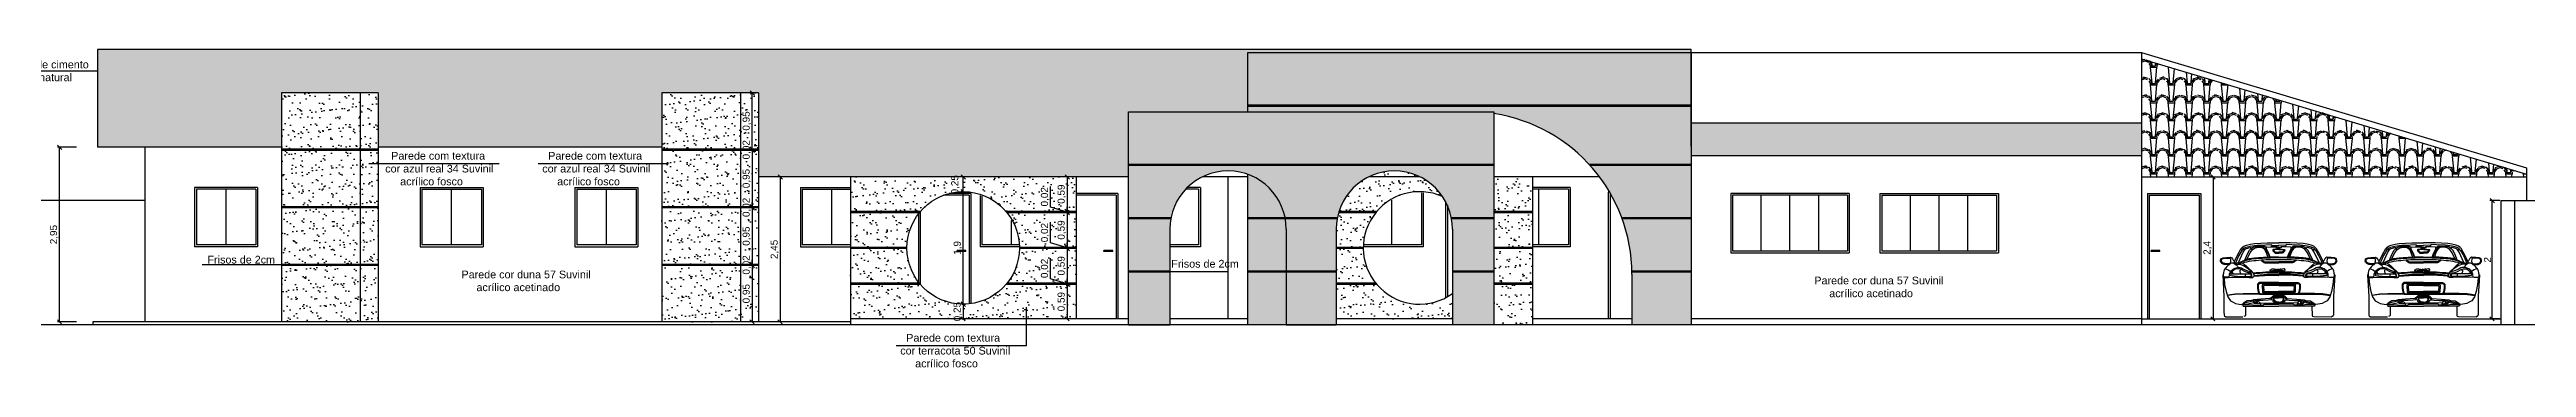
# Model space of a CAD drawing. Header units: millimetres. Extents: x 562 to 1062, y -27 to 300.
# Drawn here: x 923.6 to 965.43, y 217.83 to 223.2 of the extents above; entities that cross this region are included whole.
import ezdxf

# ---------------------------------------------------------------- set-up
doc = ezdxf.new("R2010")
doc.units = ezdxf.units.MM
doc.header["$LTSCALE"] = 0.04
doc.linetypes.add('ACAD_ISO03W100', pattern=[30, 12, -18])
for name, color, linetype in [('01', 1, 'Continuous'), ('02', 2, 'Continuous'), ('03', 3, 'Continuous'), ('05', 5, 'Continuous'), ('BAN', 11, 'Continuous'), ('CALCADA', 4, 'Continuous'), ('TRACEJADO', 7, 'ACAD_ISO03W100')]:
    doc.layers.add(name, color=color, linetype=linetype)
doc.styles.get("Standard").update_dxf_attribs({"font": 'arial.ttf'})
doc.dimstyles.new('ISO-25', dxfattribs={"dimscale": 0.03, "dimtxt": 4, "dimasz": 2.5, "dimexe": 1.25, "dimexo": 0.625, "dimtad": 1, "dimtxsty": 'Standard', "dimblk": 'OBLIQUE', "dimcen": 2.5, "dimadec": 3, "dimazin": 0, "dimtfac": 1, "dimtmove": 0, "dimatfit": 3, "dimldrblk": 'OBLIQUE', "dimfxl": 1, "dimarcsym": 0})
pattern_1 = [(125.2176, (0.276, 0.03), (2.10000034906, -2.99999974996), [0.0624261, -6.1801698]), (160.71, (0.24, 0.081), (5.10000155527, -1.7999959482), [0.0635688, -6.2933172]), (199.29, (0.18, 0.102), (-5.10000155527, -1.7999959482), [0.0635688, -6.2933172]), (234.7824, (0.12, 0.081), (-2.10000034906, -2.99999974996), [0.0624261, -6.1801698]), (270, (0.084, 0.03), (0.3, -0.3), [0.03, -0.27]), (90, (0.276, 0), (-0.3, 0.3), [0.03, -0.27]), (0, (0.276, 0.024), (0.3, 0.3), [0.024, -0.276]), (0, (0.276, 0), (0.3, 0.3), [0.024, -0.276]), (125.5377, (0.3, 0.039), (-0.900000472, 1.1999994744), [0.077421, -2.5032768]), (162.2553, (0.255, 0.102), (-6.59999886937, 2.10000322881), [0.0787464, -7.7958963]), (197.7447, (0.18, 0.126), (6.59999886937, 2.10000322881), [0.0787464, -7.7958963]), (234.4623, (0.105, 0.102), (0.900000472, 1.1999994744), [0.077421, -2.5032768]), (270, (0.06, 0.039), (0.3, -0.3), [0.015, -0.285]), (90, (0.3, 0.024), (-0.3, 0.3), [0.015, -0.285]), (0, (0, 0.024), (0.3, 0.3), [0.06, -0.24]), (0, (0, 0), (0.3, 0.3), [0.084, -0.216]), (84.8056, (0.06, 0.036), (-0.2999985674, -3.000000201), [0.2650887, -3.0485196]), (95.1944, (0.3, 0.036), (-0.2999985674, 3.000000201), [0.2650887, -3.0485196])]

msp = doc.modelspace()

# ---------------------------------------------------------------- texts
at = {"layer": '03', "char_height": 0.13, "attachment_point": 1}
for s, insert in [('Telha de cimento\\P     cor natural', (922.865, 223.012)), ('  Parede com textura\\Pcor azul real 34 Suvinil\\P     acrílico fosco', (929.266, 221.47)), ('  Parede com textura\\Pcor azul real 34 Suvinil\\P     acrílico fosco', (931.918, 221.47)), ('Frisos de 2cm', (926.264, 219.716)), ('Frisos de 2cm', (942.541, 219.647)), ('Parede cor duna 57 Suvinil\\P     acrílico acetinado', (930.554, 219.466)), ('Parede cor duna 57 Suvinil\\P     acrílico acetinado', (953.402, 219.364)), ('  Parede com textura\\Pcor terracota 50 Suvinil\\P     acrílico fosco', (937.964, 218.396))]:
    msp.add_mtext(s, dxfattribs=dict(at, insert=insert))

# ---------------------------------------------------------------- blocks, each defined once
blk = doc.blocks.new('_Oblique')
at = {"layer": 'TRACEJADO', "color": 0, "lineweight": -2}
blk.add_line((-0.5, -0.5), (0.5, 0.5), dxfattribs=at)
blk = doc.blocks.new('*D459')
at = {"layer": 'BAN', "color": 0}
for p, q in [((960.117, 221.049), (960.098, 221.049)), ((960.135, 221.049), (960.135, 218.649)), ((960.117, 218.649), (960.098, 218.649))]:
    blk.add_line(p, q, dxfattribs=at)
at = {"layer": 'Defpoints', "color": 0}
for p in [(960.135, 221.049), (960.135, 218.649), (960.135, 218.649)]:
    blk.add_point(p, dxfattribs=at)
at = {"layer": 'BAN', "color": 0, "xscale": 0.075, "yscale": 0.075, "zscale": 0.075}
for p, rotation in [((960.135, 221.049), 90), ((960.135, 218.649), 270)]:
    blk.add_blockref('_Oblique', p, dxfattribs=dict(at, rotation=rotation))
at = {"layer": 'BAN', "color": 0, "insert": (960.045, 219.849), "char_height": 0.12, "attachment_point": 5, "rotation": 90}
blk.add_mtext('2,4', dxfattribs=at)
blk = doc.blocks.new('*D460')
at = {"layer": 'BAN', "color": 0}
for p, q in [((935.917, 221.049), (935.898, 221.049)), ((935.936, 221.049), (935.936, 218.599)), ((935.917, 218.599), (935.898, 218.599))]:
    blk.add_line(p, q, dxfattribs=at)
at = {"layer": 'Defpoints', "color": 0}
for p in [(935.936, 221.049), (935.936, 218.599), (935.936, 218.599)]:
    blk.add_point(p, dxfattribs=at)
at = {"layer": 'BAN', "color": 0, "xscale": 0.075, "yscale": 0.075, "zscale": 0.075}
for p, rotation in [((935.936, 221.049), 90), ((935.936, 218.599), 270)]:
    blk.add_blockref('_Oblique', p, dxfattribs=dict(at, rotation=rotation))
at = {"layer": 'BAN', "color": 0, "insert": (935.845, 219.824), "char_height": 0.12, "attachment_point": 5, "rotation": 90}
blk.add_mtext('2,45', dxfattribs=at)
blk = doc.blocks.new('*D461')
at = {"layer": 'BAN', "color": 0}
for p, q in [((935.444, 221.497), (935.425, 221.497)), ((935.463, 221.497), (935.463, 220.544)), ((935.444, 220.544), (935.425, 220.544))]:
    blk.add_line(p, q, dxfattribs=at)
at = {"layer": 'Defpoints', "color": 0}
for p in [(935.463, 221.497), (935.463, 220.544), (935.463, 220.544)]:
    blk.add_point(p, dxfattribs=at)
at = {"layer": 'BAN', "color": 0, "xscale": 0.075, "yscale": 0.075, "zscale": 0.075}
for p, rotation in [((935.463, 221.497), 90), ((935.463, 220.544), 270)]:
    blk.add_blockref('_Oblique', p, dxfattribs=dict(at, rotation=rotation))
at = {"layer": 'BAN', "color": 0, "insert": (935.372, 221.021), "char_height": 0.12, "attachment_point": 5, "rotation": 90}
blk.add_mtext('0,95', dxfattribs=at)
blk = doc.blocks.new('*D462')
at = {"layer": 'BAN', "color": 0}
for p, q in [((924.052, 221.549), (923.728, 221.549)), ((923.766, 218.599), (923.766, 221.549)), ((924.052, 218.599), (923.728, 218.599))]:
    blk.add_line(p, q, dxfattribs=at)
at = {"layer": 'Defpoints', "color": 0}
for p in [(923.766, 221.549), (924.071, 221.549), (924.071, 218.599)]:
    blk.add_point(p, dxfattribs=at)
at = {"layer": 'BAN', "color": 0, "xscale": 0.075, "yscale": 0.075, "zscale": 0.075}
for p, rotation in [((923.766, 221.549), 90), ((923.766, 218.599), 270)]:
    blk.add_blockref('_Oblique', p, dxfattribs=dict(at, rotation=rotation))
at = {"layer": 'BAN', "color": 0, "insert": (923.675, 220.074), "char_height": 0.12, "attachment_point": 5, "rotation": 90}
blk.add_mtext('2,95', dxfattribs=at)
blk = doc.blocks.new('*D463')
at = {"layer": 'BAN', "color": 0}
for p, q in [((939.003, 218.899), (939.064, 218.899)), ((939.026, 218.899), (939.026, 218.649)), ((939.011, 218.649), (939.064, 218.649))]:
    blk.add_line(p, q, dxfattribs=at)
at = {"layer": 'Defpoints', "color": 0}
for p in [(938.984, 218.899), (938.993, 218.649), (939.026, 218.649)]:
    blk.add_point(p, dxfattribs=at)
at = {"layer": 'BAN', "color": 0, "xscale": 0.075, "yscale": 0.075, "zscale": 0.075}
for p, rotation in [((939.026, 218.899), 90), ((939.026, 218.649), 270)]:
    blk.add_blockref('_Oblique', p, dxfattribs=dict(at, rotation=rotation))
at = {"layer": 'BAN', "color": 0, "insert": (938.935, 218.774), "char_height": 0.12, "attachment_point": 5, "rotation": 90}
blk.add_mtext('0,25', dxfattribs=at)
blk = doc.blocks.new('*D464')
at = {"layer": 'BAN', "color": 0, "lineweight": -2}
for p, q in [((935.444, 221.517), (935.425, 221.517)), ((935.444, 221.497), (935.425, 221.497)), ((935.463, 221.517), (935.463, 221.592)), ((935.463, 221.497), (935.463, 221.517)), ((935.463, 221.497), (935.463, 221.422))]:
    blk.add_line(p, q, dxfattribs=at)
at = {"layer": 'Defpoints', "color": 0}
for p in [(935.463, 221.517), (935.463, 221.517), (935.463, 221.497)]:
    blk.add_point(p, dxfattribs=at)
at = {"layer": 'BAN', "color": 0, "lineweight": -2, "xscale": 0.075, "yscale": 0.075, "zscale": 0.075}
for p, rotation in [((935.463, 221.517), 270), ((935.463, 221.497), 90)]:
    blk.add_blockref('_Oblique', p, dxfattribs=dict(at, rotation=rotation))
at = {"layer": 'BAN', "color": 0, "insert": (935.372, 221.507), "char_height": 0.12, "attachment_point": 5, "rotation": 90}
blk.add_mtext('0,02', dxfattribs=at)
blk = doc.blocks.new('*D465')
at = {"layer": 'BAN', "color": 0}
for p, q in [((935.444, 222.469), (935.425, 222.469)), ((935.463, 221.517), (935.463, 222.469)), ((935.444, 221.517), (935.425, 221.517))]:
    blk.add_line(p, q, dxfattribs=at)
at = {"layer": 'Defpoints', "color": 0}
for p in [(935.463, 222.469), (935.463, 222.469), (935.463, 221.517)]:
    blk.add_point(p, dxfattribs=at)
at = {"layer": 'BAN', "color": 0, "xscale": 0.075, "yscale": 0.075, "zscale": 0.075}
for p, rotation in [((935.463, 222.469), 90), ((935.463, 221.517), 270)]:
    blk.add_blockref('_Oblique', p, dxfattribs=dict(at, rotation=rotation))
at = {"layer": 'BAN', "color": 0, "insert": (935.372, 221.993), "char_height": 0.12, "attachment_point": 5, "rotation": 90}
blk.add_mtext('0,95', dxfattribs=at)
blk = doc.blocks.new('*D466')
at = {"layer": 'BAN', "color": 0, "lineweight": -2}
for p, q in [((935.444, 220.544), (935.425, 220.544)), ((935.444, 220.524), (935.425, 220.524)), ((935.463, 220.544), (935.463, 220.619)), ((935.463, 220.544), (935.463, 220.524)), ((935.463, 220.524), (935.463, 220.449))]:
    blk.add_line(p, q, dxfattribs=at)
at = {"layer": 'Defpoints', "color": 0}
for p in [(935.463, 220.544), (935.463, 220.524), (935.463, 220.524)]:
    blk.add_point(p, dxfattribs=at)
at = {"layer": 'BAN', "color": 0, "lineweight": -2, "xscale": 0.075, "yscale": 0.075, "zscale": 0.075}
for p, rotation in [((935.463, 220.544), 270), ((935.463, 220.524), 90)]:
    blk.add_blockref('_Oblique', p, dxfattribs=dict(at, rotation=rotation))
at = {"layer": 'BAN', "color": 0, "insert": (935.372, 220.534), "char_height": 0.12, "attachment_point": 5, "rotation": 90}
blk.add_mtext('0,02', dxfattribs=at)
blk = doc.blocks.new('*D467')
at = {"layer": 'BAN', "color": 0}
for p, q in [((935.444, 220.524), (935.425, 220.524)), ((935.463, 220.524), (935.463, 219.572)), ((935.444, 219.572), (935.425, 219.572))]:
    blk.add_line(p, q, dxfattribs=at)
at = {"layer": 'Defpoints', "color": 0}
for p in [(935.463, 220.524), (935.463, 219.572), (935.463, 219.572)]:
    blk.add_point(p, dxfattribs=at)
at = {"layer": 'BAN', "color": 0, "xscale": 0.075, "yscale": 0.075, "zscale": 0.075}
for p, rotation in [((935.463, 220.524), 90), ((935.463, 219.572), 270)]:
    blk.add_blockref('_Oblique', p, dxfattribs=dict(at, rotation=rotation))
at = {"layer": 'BAN', "color": 0, "insert": (935.372, 220.048), "char_height": 0.12, "attachment_point": 5, "rotation": 90}
blk.add_mtext('0,95', dxfattribs=at)
blk = doc.blocks.new('*D468')
at = {"layer": 'BAN', "color": 0}
for p, q in [((935.463, 219.572), (935.463, 219.647)), ((935.444, 219.572), (935.425, 219.572)), ((935.444, 219.552), (935.425, 219.552)), ((935.463, 219.572), (935.463, 219.552)), ((935.463, 219.552), (935.463, 219.477))]:
    blk.add_line(p, q, dxfattribs=at)
at = {"layer": 'Defpoints', "color": 0}
for p in [(935.463, 219.572), (935.463, 219.552), (935.463, 219.552)]:
    blk.add_point(p, dxfattribs=at)
at = {"layer": 'BAN', "color": 0, "xscale": 0.075, "yscale": 0.075, "zscale": 0.075}
for p, rotation in [((935.463, 219.572), 270), ((935.463, 219.552), 90)]:
    blk.add_blockref('_Oblique', p, dxfattribs=dict(at, rotation=rotation))
at = {"layer": 'BAN', "color": 0, "insert": (935.372, 219.562), "char_height": 0.12, "attachment_point": 5, "rotation": 90}
blk.add_mtext('0,02', dxfattribs=at)
blk = doc.blocks.new('*D469')
at = {"layer": 'BAN', "color": 0}
for p, q in [((935.444, 219.552), (935.425, 219.552)), ((935.463, 219.552), (935.463, 218.599)), ((935.444, 218.599), (935.425, 218.599))]:
    blk.add_line(p, q, dxfattribs=at)
at = {"layer": 'Defpoints', "color": 0}
for p in [(935.463, 219.552), (935.463, 218.599), (935.463, 218.599)]:
    blk.add_point(p, dxfattribs=at)
at = {"layer": 'BAN', "color": 0, "xscale": 0.075, "yscale": 0.075, "zscale": 0.075}
for p, rotation in [((935.463, 219.552), 90), ((935.463, 218.599), 270)]:
    blk.add_blockref('_Oblique', p, dxfattribs=dict(at, rotation=rotation))
at = {"layer": 'BAN', "color": 0, "insert": (935.372, 219.076), "char_height": 0.12, "attachment_point": 5, "rotation": 90}
blk.add_mtext('0,95', dxfattribs=at)
blk = doc.blocks.new('*D470')
at = {"layer": 'BAN', "color": 0, "lineweight": -2}
for p, q in [((939.009, 220.799), (938.99, 220.799)), ((939.028, 218.899), (939.028, 220.799)), ((939.045, 218.899), (939.065, 218.899))]:
    blk.add_line(p, q, dxfattribs=at)
at = {"layer": 'Defpoints', "color": 0}
for p in [(939.028, 220.799), (939.028, 220.799), (939.026, 218.899)]:
    blk.add_point(p, dxfattribs=at)
at = {"layer": 'BAN', "color": 0, "lineweight": -2, "xscale": 0.075, "yscale": 0.075, "zscale": 0.075}
for p, rotation in [((939.028, 220.799), 90), ((939.028, 218.899), 270)]:
    blk.add_blockref('_Oblique', p, dxfattribs=dict(at, rotation=rotation))
at = {"layer": 'BAN', "color": 0, "insert": (938.937, 219.849), "char_height": 0.12, "attachment_point": 5, "rotation": 90}
blk.add_mtext('1,9', dxfattribs=at)
blk = doc.blocks.new('*D471')
at = {"layer": 'BAN', "color": 0}
for p, q in [((939.009, 221.049), (938.99, 221.049)), ((939.028, 220.799), (939.028, 221.049)), ((939.009, 220.799), (938.99, 220.799))]:
    blk.add_line(p, q, dxfattribs=at)
at = {"layer": 'Defpoints', "color": 0}
for p in [(939.028, 221.049), (939.028, 221.049), (939.028, 220.799)]:
    blk.add_point(p, dxfattribs=at)
at = {"layer": 'BAN', "color": 0, "xscale": 0.075, "yscale": 0.075, "zscale": 0.075}
for p, rotation in [((939.028, 221.049), 90), ((939.028, 220.799), 270)]:
    blk.add_blockref('_Oblique', p, dxfattribs=dict(at, rotation=rotation))
at = {"layer": 'BAN', "color": 0, "insert": (938.895, 220.916), "char_height": 0.12, "attachment_point": 5, "rotation": 90}
blk.add_mtext('0,25', dxfattribs=at)
blk = doc.blocks.new('*D472')
at = {"layer": 'BAN', "color": 0, "lineweight": -2}
for p, q in [((940.764, 221.049), (940.745, 221.049)), ((940.783, 221.049), (940.783, 220.464)), ((940.764, 220.464), (940.745, 220.464))]:
    blk.add_line(p, q, dxfattribs=at)
at = {"layer": 'Defpoints', "color": 0}
for p in [(940.783, 221.049), (940.783, 220.464), (940.783, 220.464)]:
    blk.add_point(p, dxfattribs=at)
at = {"layer": 'BAN', "color": 0, "lineweight": -2, "xscale": 0.075, "yscale": 0.075, "zscale": 0.075}
for p, rotation in [((940.783, 221.049), 90), ((940.783, 220.464), 270)]:
    blk.add_blockref('_Oblique', p, dxfattribs=dict(at, rotation=rotation))
at = {"layer": 'BAN', "color": 0, "insert": (940.692, 220.757), "char_height": 0.12, "attachment_point": 5, "rotation": 90}
blk.add_mtext('0,59', dxfattribs=at)
blk = doc.blocks.new('*D473')
at = {"layer": 'BAN', "color": 0}
for p, q in [((940.501, 220.539), (940.501, 220.887)), ((940.783, 220.454), (940.501, 220.539)), ((940.764, 220.464), (940.745, 220.464)), ((940.783, 220.464), (940.783, 220.539)), ((940.783, 220.464), (940.783, 220.444)), ((940.783, 220.464), (940.783, 220.444)), ((940.764, 220.444), (940.745, 220.444)), ((940.783, 220.444), (940.783, 220.369))]:
    blk.add_line(p, q, dxfattribs=at)
at = {"layer": 'Defpoints', "color": 0}
for p in [(940.783, 220.464), (940.783, 220.444), (940.783, 220.444)]:
    blk.add_point(p, dxfattribs=at)
at = {"layer": 'BAN', "color": 0, "xscale": 0.075, "yscale": 0.075, "zscale": 0.075}
for p, rotation in [((940.783, 220.464), 270), ((940.783, 220.444), 90)]:
    blk.add_blockref('_Oblique', p, dxfattribs=dict(at, rotation=rotation))
at = {"layer": 'BAN', "color": 0, "insert": (940.41, 220.713), "char_height": 0.12, "attachment_point": 5, "rotation": 90}
blk.add_mtext('0,02', dxfattribs=at)
blk = doc.blocks.new('*D474')
at = {"layer": 'BAN', "color": 0}
for p, q in [((940.913, 220.444), (940.745, 220.444)), ((940.783, 220.444), (940.783, 219.859)), ((940.764, 219.859), (940.745, 219.859))]:
    blk.add_line(p, q, dxfattribs=at)
at = {"layer": 'Defpoints', "color": 0}
for p in [(940.932, 220.444), (940.783, 219.859), (940.783, 219.859)]:
    blk.add_point(p, dxfattribs=at)
at = {"layer": 'BAN', "color": 0, "xscale": 0.075, "yscale": 0.075, "zscale": 0.075}
for p, rotation in [((940.783, 220.444), 90), ((940.783, 219.859), 270)]:
    blk.add_blockref('_Oblique', p, dxfattribs=dict(at, rotation=rotation))
at = {"layer": 'BAN', "color": 0, "insert": (940.692, 220.152), "char_height": 0.12, "attachment_point": 5, "rotation": 90}
blk.add_mtext('0,59', dxfattribs=at)
blk = doc.blocks.new('*D475')
at = {"layer": 'BAN', "color": 0}
for p, q in [((940.501, 219.934), (940.501, 220.282)), ((940.783, 219.849), (940.501, 219.934)), ((940.764, 219.859), (940.745, 219.859)), ((940.764, 219.839), (940.745, 219.839)), ((940.783, 219.859), (940.783, 219.934)), ((940.783, 219.859), (940.783, 219.839)), ((940.783, 219.859), (940.783, 219.839)), ((940.783, 219.839), (940.783, 219.764))]:
    blk.add_line(p, q, dxfattribs=at)
at = {"layer": 'Defpoints', "color": 0}
for p in [(940.783, 219.859), (940.783, 219.839), (940.783, 219.839)]:
    blk.add_point(p, dxfattribs=at)
at = {"layer": 'BAN', "color": 0, "xscale": 0.075, "yscale": 0.075, "zscale": 0.075}
for p, rotation in [((940.783, 219.859), 270), ((940.783, 219.839), 90)]:
    blk.add_blockref('_Oblique', p, dxfattribs=dict(at, rotation=rotation))
at = {"layer": 'BAN', "color": 0, "insert": (940.41, 220.108), "char_height": 0.12, "attachment_point": 5, "rotation": 90}
blk.add_mtext('0,02', dxfattribs=at)
blk = doc.blocks.new('*D476')
at = {"layer": 'BAN', "color": 0}
for p, q in [((940.764, 219.839), (940.745, 219.839)), ((940.783, 219.839), (940.783, 219.254)), ((940.764, 219.254), (940.745, 219.254))]:
    blk.add_line(p, q, dxfattribs=at)
at = {"layer": 'Defpoints', "color": 0}
for p in [(940.783, 219.839), (940.783, 219.254), (940.783, 219.254)]:
    blk.add_point(p, dxfattribs=at)
at = {"layer": 'BAN', "color": 0, "xscale": 0.075, "yscale": 0.075, "zscale": 0.075}
for p, rotation in [((940.783, 219.839), 90), ((940.783, 219.254), 270)]:
    blk.add_blockref('_Oblique', p, dxfattribs=dict(at, rotation=rotation))
at = {"layer": 'BAN', "color": 0, "insert": (940.692, 219.547), "char_height": 0.12, "attachment_point": 5, "rotation": 90}
blk.add_mtext('0,59', dxfattribs=at)
blk = doc.blocks.new('*D477')
at = {"layer": 'BAN', "color": 0}
for p, q in [((940.501, 219.329), (940.501, 219.677)), ((940.783, 219.244), (940.501, 219.329)), ((940.764, 219.254), (940.745, 219.254)), ((940.764, 219.234), (940.745, 219.234)), ((940.783, 219.254), (940.783, 219.329)), ((940.783, 219.254), (940.783, 219.234)), ((940.783, 219.254), (940.783, 219.234)), ((940.783, 219.234), (940.783, 219.159))]:
    blk.add_line(p, q, dxfattribs=at)
at = {"layer": 'Defpoints', "color": 0}
for p in [(940.783, 219.254), (940.783, 219.234), (940.783, 219.234)]:
    blk.add_point(p, dxfattribs=at)
at = {"layer": 'BAN', "color": 0, "xscale": 0.075, "yscale": 0.075, "zscale": 0.075}
for p, rotation in [((940.783, 219.254), 270), ((940.783, 219.234), 90)]:
    blk.add_blockref('_Oblique', p, dxfattribs=dict(at, rotation=rotation))
at = {"layer": 'BAN', "color": 0, "insert": (940.41, 219.503), "char_height": 0.12, "attachment_point": 5, "rotation": 90}
blk.add_mtext('0,02', dxfattribs=at)
blk = doc.blocks.new('*D478')
at = {"layer": 'BAN', "color": 0}
for p, q in [((940.764, 219.234), (940.745, 219.234)), ((940.783, 219.234), (940.783, 218.649)), ((940.764, 218.649), (940.745, 218.649))]:
    blk.add_line(p, q, dxfattribs=at)
at = {"layer": 'Defpoints', "color": 0}
for p in [(940.783, 219.234), (940.783, 218.649), (940.783, 218.649)]:
    blk.add_point(p, dxfattribs=at)
at = {"layer": 'BAN', "color": 0, "xscale": 0.075, "yscale": 0.075, "zscale": 0.075}
for p, rotation in [((940.783, 219.234), 90), ((940.783, 218.649), 270)]:
    blk.add_blockref('_Oblique', p, dxfattribs=dict(at, rotation=rotation))
at = {"layer": 'BAN', "color": 0, "insert": (940.692, 218.942), "char_height": 0.12, "attachment_point": 5, "rotation": 90}
blk.add_mtext('0,59', dxfattribs=at)
blk = doc.blocks.new('*D486')
at = {"layer": 'BAN', "color": 0, "lineweight": -2}
for p, q in [((964.977, 220.649), (964.812, 220.649)), ((964.849, 218.649), (964.849, 220.649)), ((964.977, 218.649), (964.812, 218.649))]:
    blk.add_line(p, q, dxfattribs=at)
at = {"layer": 'Defpoints', "color": 0}
for p in [(964.849, 220.649), (964.996, 220.649), (964.996, 218.649)]:
    blk.add_point(p, dxfattribs=at)
at = {"layer": 'BAN', "color": 0, "lineweight": -2, "xscale": 0.075, "yscale": 0.075, "zscale": 0.075}
for p, rotation in [((964.849, 220.649), 90), ((964.849, 218.649), 270)]:
    blk.add_blockref('_Oblique', p, dxfattribs=dict(at, rotation=rotation))
at = {"layer": 'BAN', "color": 0, "insert": (964.77, 219.649), "char_height": 0.12, "attachment_point": 5, "rotation": 90}
blk.add_mtext('2', dxfattribs=at)

# ---------------------------------------------------------------- dimensions: what is measured, and where the dimension line sits
at = {"layer": 'BAN'}
for base, p1, p2, picture, middle in [((935.463, 222.469), (935.463, 221.517), (935.463, 222.469), '*D465', (935.372, 221.993)), ((923.766, 221.549), (924.071, 218.599), (924.071, 221.549), '*D462', (923.675, 220.074)), ((935.463, 220.544), (935.463, 221.497), (935.463, 220.544), '*D461', (935.372, 221.021)), ((935.936, 218.599), (935.936, 221.049), (935.936, 218.599), '*D460', (935.845, 219.824)), ((940.783, 220.444), (940.783, 220.464), (940.783, 220.444), '*D473', (940.41, 220.558)), ((960.135, 218.649), (960.135, 221.049), (960.135, 218.649), '*D459', (960.045, 219.849)), ((935.463, 219.572), (935.463, 220.524), (935.463, 219.572), '*D467', (935.372, 220.048)), ((940.782647312, 219.859437097), (940.931650724, 220.444437097), (940.782647312, 219.859437097), '*D474', (940.691782715, 220.151937097)), ((940.783, 219.839), (940.783, 219.859), (940.783, 219.839), '*D475', (940.41, 219.953)), ((940.783, 219.234), (940.783, 219.254), (940.783, 219.234), '*D477', (940.41, 219.348)), ((940.782647312, 219.254437097), (940.782647312, 219.839437097), (940.782647312, 219.254437097), '*D476', (940.691782715, 219.546937097)), ((935.463, 218.599), (935.463, 219.552), (935.463, 218.599), '*D469', (935.372, 219.076)), ((940.782647312, 218.649437097), (940.782647312, 219.234437097), (940.782647312, 218.649437097), '*D478', (940.691782715, 218.941937097))]:
    dim = msp.add_linear_dim(base=base, p1=p1, p2=p2, angle=90, dimstyle='ISO-25', override={"dimtmove": 1}, dxfattribs=at)
    dim.commit()
    dim.dimension.update_dxf_attribs({"geometry": picture, "text_midpoint": middle})
for base, p1, p2, picture, middle in [((935.463, 221.517), (935.463, 221.497), (935.463, 221.517), '*D464', (935.463, 221.507)), ((935.463, 220.524), (935.463, 220.544), (935.463, 220.524), '*D466', (935.463, 220.534))]:
    dim = msp.add_linear_dim(base=base, p1=p1, p2=p2, angle=90, dimstyle='ISO-25', dxfattribs=at)
    dim.commit()
    dim.dimension.update_dxf_attribs({"geometry": picture, "text_midpoint": middle, "dimtype": 160})
for base, p1, p2, picture, middle in [((939.028, 221.049), (939.028, 220.799), (939.028, 221.049), '*D471', (938.986, 220.916)), ((935.463, 219.552), (935.463, 219.572), (935.463, 219.552), '*D468', (935.463, 219.562)), ((939.026, 218.649), (938.984, 218.899), (938.993, 218.649), '*D463', (939.026, 218.774))]:
    dim = msp.add_linear_dim(base=base, p1=p1, p2=p2, angle=90, dimstyle='ISO-25', override={"dimtmove": 1}, dxfattribs=at)
    dim.commit()
    dim.dimension.update_dxf_attribs({"geometry": picture, "text_midpoint": middle, "dimtype": 160})
for base, p1, p2, picture, middle in [((940.782647312, 220.464437097), (940.782647312, 221.049437097), (940.782647312, 220.464437097), '*D472', (940.691782715, 220.756937097)), ((939.028, 220.799), (939.026, 218.899), (939.028, 220.799), '*D470', (938.937, 219.849)), ((964.849, 220.649), (964.996, 218.649), (964.996, 220.649), '*D486', (964.77, 219.649))]:
    dim = msp.add_linear_dim(base=base, p1=p1, p2=p2, angle=90, dimstyle='ISO-25', dxfattribs=at)
    dim.commit()
    dim.dimension.update_dxf_attribs({"geometry": picture, "text_midpoint": middle})

# ---------------------------------------------------------------- hatches: boundary and pattern name
at = {"layer": '01'}
h = msp.add_hatch(dxfattribs=at)
h.set_pattern_fill('TELHA2', color=256, scale=0.3, style=0)
h.set_pattern_definition(pattern_1)
h.paths.add_polyline_path([(943.836, 223.149), (951.32, 223.149), (951.32, 223.199), (924.405, 223.199), (924.405, 221.549), (927.516, 221.549), (927.516, 222.469), (929.147, 222.469), (929.147, 221.549), (933.939, 221.549), (933.939, 222.469), (935.57, 222.469), (935.57, 221.049), (941.819, 221.049), (941.819, 222.149), (943.836, 222.149)])
h.paths.add_polyline_path([(938.793, 220.73), (938.793, 221.102), (938.997, 221.102), (938.997, 220.73)], flags=9)
h = msp.add_hatch(dxfattribs=at)
h.set_pattern_fill('AR-SAND', color=256, scale=0.005, style=0)
h.paths.add_polyline_path([(928.845, 222.469), (927.516, 222.469), (927.516, 221.517), (928.845, 221.517)])
h.paths.add_polyline_path([(929.147, 222.469), (928.845, 222.469), (928.845, 221.517), (929.147, 221.517)])
h.paths.add_polyline_path([(928.845, 221.497), (927.516, 221.497), (927.516, 220.544), (928.845, 220.544)])
h.paths.add_polyline_path([(929.147, 221.497), (928.845, 221.497), (928.845, 220.544), (929.147, 220.544)])
h.paths.add_polyline_path([(928.845, 220.524), (927.516, 220.524), (927.516, 219.572), (928.845, 219.572)])
h.paths.add_polyline_path([(929.147, 220.524), (928.845, 220.524), (928.845, 219.572), (929.147, 219.572)])
h.paths.add_polyline_path([(928.845, 219.552), (927.516, 219.552), (927.516, 218.599), (928.845, 218.599)])
h.paths.add_polyline_path([(929.147, 219.552), (928.845, 219.552), (928.845, 218.599), (929.147, 218.599)])
h = msp.add_hatch(dxfattribs=at)
h.set_pattern_fill('AR-SAND', color=256, scale=0.005, style=0)
h.paths.add_polyline_path([(935.268, 222.469), (933.939, 222.469), (933.939, 221.517), (935.268, 221.517)])
h.paths.add_polyline_path([(935.57, 222.469), (935.268, 222.469), (935.268, 221.517), (935.57, 221.517)])
h.paths.add_polyline_path([(935.268, 221.497), (933.939, 221.497), (933.939, 220.544), (935.268, 220.544)])
h.paths.add_polyline_path([(935.57, 221.497), (935.268, 221.497), (935.268, 220.544), (935.57, 220.544)])
h.paths.add_polyline_path([(935.268, 220.524), (933.939, 220.524), (933.939, 219.572), (935.268, 219.572)])
h.paths.add_polyline_path([(935.57, 220.524), (935.268, 220.524), (935.268, 219.572), (935.57, 219.572)])
h.paths.add_polyline_path([(935.268, 219.552), (933.939, 219.552), (933.939, 218.599), (935.268, 218.599)])
h.paths.add_polyline_path([(935.57, 219.552), (935.268, 219.552), (935.268, 218.599), (935.57, 218.599)])
h.paths.add_polyline_path([(935.27, 221.322), (935.27, 221.692), (935.474, 221.692), (935.474, 221.322)], flags=9)
h.paths.add_polyline_path([(935.27, 221.807), (935.27, 222.179), (935.474, 222.179), (935.474, 221.807)], flags=24)
h.paths.add_polyline_path([(935.27, 220.834), (935.27, 221.207), (935.474, 221.207), (935.474, 220.834)], flags=24)
h.paths.add_polyline_path([(935.27, 220.349), (935.27, 220.72), (935.474, 220.72), (935.474, 220.349)], flags=9)
h.paths.add_polyline_path([(935.27, 219.862), (935.27, 220.234), (935.474, 220.234), (935.474, 219.862)], flags=24)
h.paths.add_polyline_path([(935.27, 219.377), (935.27, 219.747), (935.474, 219.747), (935.474, 219.377)], flags=9)
h.paths.add_polyline_path([(935.27, 218.889), (935.27, 219.262), (935.474, 219.262), (935.474, 218.889)], flags=24)
h = msp.add_hatch(dxfattribs=at)
h.set_pattern_fill('AR-SAND', color=256, scale=0.005, style=0)
h.paths.add_polyline_path([(946.741, 221.049), (945.878, 221.049, 0.204945), (945.374, 220.464), (946.01, 220.464, -0.333919), (947.124, 220.716, 0.131528)])
h.paths.add_polyline_path([(945.878, 221.049), (946.741, 221.049, 0.231683)])
h.paths.add_polyline_path([(948.639, 221.049), (947.991, 221.049), (947.991, 220.464), (948.639, 220.464)])
h.paths.add_polyline_path([(948.639, 220.444), (947.991, 220.444), (947.991, 219.859), (948.639, 219.859)])
h.paths.add_polyline_path([(948.639, 219.839), (947.991, 219.839), (947.991, 219.254), (948.639, 219.254)])
h.paths.add_polyline_path([(948.639, 219.234), (947.991, 219.234), (947.991, 218.549), (948.639, 218.549)])
h.paths.add_polyline_path([(946.01, 219.234), (945.328, 219.234), (945.328, 218.649), (947.291, 218.649), (947.291, 219.08, -0.391547)])
h.paths.add_polyline_path([(945.784, 219.839), (945.328, 219.839), (945.328, 219.254), (945.994, 219.254, -0.168131)])
h.paths.add_polyline_path([(945.994, 220.444), (945.368, 220.444, 0.071516), (945.328, 220.168), (945.328, 219.859), (945.784, 219.859, -0.168131)])
at = {"layer": '02'}
h = msp.add_hatch(dxfattribs=at)
h.set_pattern_fill('AR-SAND', color=256, scale=0.005, style=0)
h.paths.add_polyline_path([(938.303, 220.464, -0.462663), (939.751, 220.464), (940.932, 220.464), (940.932, 221.049), (937.122, 221.049), (937.122, 220.464)])
h.paths.add_polyline_path([(937.122, 220.444), (937.122, 219.859), (938.077, 219.859, -0.168131), (938.286, 220.444)])
h.paths.add_polyline_path([(938.286, 219.254, -0.168131), (938.077, 219.839), (937.122, 219.839), (937.122, 219.254)])
h.paths.add_polyline_path([(940.932, 218.649), (940.932, 219.234), (939.751, 219.234, -0.462663), (938.303, 219.234), (937.122, 219.234), (937.122, 218.649)])
h.paths.add_polyline_path([(940.932, 219.254), (940.932, 219.839), (939.977, 219.839, -0.168131), (939.768, 219.254)])
h.paths.add_polyline_path([(939.977, 219.859), (940.932, 219.859), (940.932, 220.444), (939.768, 220.444, -0.168131)])
h.paths.add_polyline_path([(938.793, 220.73), (938.793, 221.102), (938.997, 221.102), (938.997, 220.73)], flags=9)
h.paths.add_polyline_path([(940.59, 220.571), (940.59, 220.943), (940.794, 220.943), (940.794, 220.571)], flags=24)
h.paths.add_polyline_path([(940.308, 220.528), (940.308, 220.898), (940.512, 220.898), (940.512, 220.528)], flags=24)
h.paths.add_polyline_path([(938.833, 218.588), (938.833, 218.96), (939.038, 218.96), (939.038, 218.588)], flags=9)
h.paths.add_polyline_path([(940.59, 218.756), (940.59, 219.128), (940.794, 219.128), (940.794, 218.756)], flags=24)
h.paths.add_polyline_path([(940.59, 219.361), (940.59, 219.733), (940.794, 219.733), (940.794, 219.361)], flags=24)
h.paths.add_polyline_path([(940.308, 219.318), (940.308, 219.688), (940.512, 219.688), (940.512, 219.318)], flags=24)
h.paths.add_polyline_path([(940.59, 219.966), (940.59, 220.338), (940.794, 220.338), (940.794, 219.966)], flags=24)
h.paths.add_polyline_path([(940.308, 219.923), (940.308, 220.293), (940.512, 220.293), (940.512, 219.923)], flags=24)
at = {"layer": '03'}
h = msp.add_hatch(dxfattribs=at)
h.set_pattern_fill('AR-SAND', color=256, scale=0.005, style=0)
h.paths.add_polyline_path([(951.32, 223.149), (943.836, 223.149), (943.836, 222.259), (951.32, 222.259)])
h.paths.add_polyline_path([(947.991, 222.149), (941.819, 222.149), (941.819, 221.259), (947.991, 221.259)])
h.paths.add_polyline_path([(951.32, 222.239), (943.836, 222.239), (943.836, 222.149), (947.991, 222.149), (947.991, 222.118, -0.17116), (949.6, 221.259), (951.32, 221.259)])
h.paths.add_polyline_path([(951.32, 221.239), (949.618, 221.239, -0.094558), (950.149, 220.359), (951.32, 220.359)])
h.paths.add_polyline_path([(951.32, 220.339), (950.157, 220.339, -0.082145), (950.319, 219.459), (951.32, 219.459)])
h.paths.add_polyline_path([(951.32, 219.439), (950.32, 219.439, -0.002918), (950.32, 219.407), (950.32, 218.549), (951.32, 218.549)])
h.paths.add_polyline_path([(947.991, 219.439), (947.291, 219.439), (947.291, 218.549), (947.991, 218.549)])
h.paths.add_polyline_path([(947.991, 220.339), (947.276, 220.339, -0.043937), (947.291, 220.168), (947.291, 219.459), (947.991, 219.459)])
h.paths.add_polyline_path([(947.991, 221.239), (941.819, 221.239), (941.819, 220.359), (942.538, 220.359, -0.820662), (944.463, 220.359), (945.347, 220.359, -0.820662), (947.272, 220.359), (947.991, 220.359)])
h.paths.add_polyline_path([(945.328, 220.168, -0.043937), (945.343, 220.339), (944.467, 220.339, -0.043937), (944.482, 220.168), (944.482, 219.459), (945.328, 219.459)])
h.paths.add_polyline_path([(945.328, 219.439), (944.482, 219.439), (944.482, 218.549), (945.328, 218.549)])
h.paths.add_polyline_path([(944.482, 219.439), (943.836, 219.439), (943.836, 218.549), (944.482, 218.549)])
h.paths.add_polyline_path([(944.482, 220.168, 0.043937), (944.467, 220.339), (943.836, 220.339), (943.836, 219.459), (944.482, 219.459)])
h.paths.add_polyline_path([(943.836, 221.09), (943.836, 220.359), (944.463, 220.359, 0.262163)], flags=16)
h.paths.add_polyline_path([(942.519, 220.168, -0.043937), (942.534, 220.339), (941.819, 220.339), (941.819, 219.459), (942.519, 219.459)])
h.paths.add_polyline_path([(942.519, 219.439), (941.819, 219.439), (941.819, 218.549), (942.519, 218.549)])
h = msp.add_hatch(dxfattribs=at)
h.set_pattern_fill('TELHA2', color=256, scale=0.3, style=0)
h.set_pattern_definition(pattern_1)
h.paths.add_polyline_path([(958.929, 223.045), (958.929, 221.959), (958.929, 221.049), (965.429, 221.049), (965.429, 221.095)])
h = msp.add_hatch(dxfattribs=at)
h.set_pattern_fill('TELHA2', color=256, scale=0.3, style=0)
h.set_pattern_definition([(125.2176, (0.276, 0.03), (2.10000034906, -2.99999974996), [0.0624261, -6.1801698]), (160.71, (0.24, 0.081), (5.10000155527, -1.7999959482), [0.0635688, -6.2933172]), (199.29, (0.18, 0.102), (-5.10000155527, -1.7999959482), [0.0635688, -6.2933172]), (234.7824, (0.12, 0.081), (-2.10000034906, -2.99999974996), [0.0624261, -6.1801698]), (270, (0.084, 0.03), (0.3, -0.3), [0.03, -0.27]), (90, (0.276, 0), (-0.3, 0.3), [0.03, -0.27]), (0, (0.276, 0.024), (0.3, 0.3), [0.024, -0.276]), (0, (0.276, 0), (0.3, 0.3), [0.024, -0.276]), (125.5377, (0.3, 0.039), (-0.900000472, 1.1999994744), [0.077421, -2.5032768]), (162.2553, (0.255, 0.102), (-6.59999886937, 2.10000322881), [0.0787464, -7.7958963]), (197.7447, (0.18, 0.126), (6.59999886937, 2.10000322881), [0.0787464, -7.7958963]), (234.4623, (0.105, 0.102), (0.900000472, 1.1999994744), [0.077421, -2.5032768]), (270, (0.06, 0.039), (0.3, -0.3), [0.015, -0.285]), (90, (0.3, 0.024), (-0.3, 0.3), [0.015, -0.285]), (0, (0, 0.024), (0.3, 0.3), [0.06, -0.24]), (0, (0, 0), (0.3, 0.3), [0.084, -0.216]), (84.8056, (0.06, 0.036), (-0.2999985674, -3.000000201), [0.2650887, -3.0485196]), (95.1944, (0.3, 0.036), (-0.2999985674, 3.000000201), [0.2650887, -3.0485196])])
h.paths.add_polyline_path([(958.929, 221.409), (958.929, 221.959), (951.32, 221.959), (951.32, 221.569), (951.32, 221.409)])

# ---------------------------------------------------------------- linework, layer by layer
at = {"layer": '01'}
for p, q in [((951.32, 223.199), (924.405, 223.199)), ((924.405, 223.199), (924.405, 221.549)), ((951.32, 221.569), (951.32, 223.199)), ((927.516, 222.469), (927.516, 218.599)), ((929.147, 222.469), (927.516, 222.469)), ((928.845, 222.469), (928.845, 218.599)), ((929.147, 222.469), (929.147, 218.599)), ((933.939, 222.469), (933.939, 218.599)), ((935.57, 222.469), (933.939, 222.469)), ((935.268, 222.469), (935.268, 218.599)), ((935.57, 222.469), (935.57, 218.599)), ((927.516, 221.549), (924.405, 221.549)), ((925.205, 221.549), (925.205, 218.599)), ((929.147, 221.517), (927.516, 221.517)), ((929.147, 221.497), (927.516, 221.497)), ((933.939, 221.549), (929.147, 221.549)), ((935.57, 221.517), (933.939, 221.517)), ((935.57, 221.497), (933.939, 221.497)), ((941.819, 221.049), (935.57, 221.049)), ((943.836, 221.049), (943.069, 221.049)), ((943.498, 221.049), (943.498, 218.649)), ((946.741, 221.049), (945.878, 221.049)), ((949.774, 221.049), (947.991, 221.049)), ((948.639, 221.049), (948.639, 218.549)), ((926.046, 220.869), (926.046, 219.869)), ((927.109, 220.869), (926.046, 220.869)), ((926.076, 220.839), (926.076, 219.899)), ((927.079, 220.839), (926.076, 220.839)), ((926.578, 219.899), (926.578, 220.839)), ((927.079, 220.839), (927.079, 219.899)), ((927.109, 220.869), (927.109, 219.869)), ((929.147, 220.544), (927.516, 220.544)), ((929.147, 220.524), (927.516, 220.524)), ((929.856, 220.869), (929.856, 219.869)), ((929.856, 220.869), (930.919, 220.869)), ((929.886, 220.839), (929.886, 219.899)), ((929.886, 220.839), (930.889, 220.839)), ((930.387, 219.899), (930.387, 220.839)), ((930.889, 220.839), (930.889, 219.899)), ((930.919, 220.869), (930.919, 219.869)), ((932.469, 220.869), (933.532, 220.869)), ((932.469, 220.869), (932.469, 219.869)), ((932.499, 220.839), (933.502, 220.839)), ((932.499, 220.839), (932.499, 219.899)), ((933, 219.899), (933, 220.839)), ((933.502, 220.839), (933.502, 219.899)), ((933.532, 220.869), (933.532, 219.869)), ((935.57, 220.544), (933.939, 220.544)), ((935.57, 220.524), (933.939, 220.524)), ((936.278, 220.869), (936.278, 219.869)), ((936.278, 220.869), (937.122, 220.869)), ((936.308, 220.839), (936.308, 219.899)), ((936.308, 220.839), (937.122, 220.839)), ((936.81, 219.899), (936.81, 220.839)), ((938.303, 220.464), (937.122, 220.464)), ((938.302, 220.463), (938.302, 219.236)), ((939.127, 220.739), (938.695, 220.739)), ((939.157, 220.769), (938.79, 220.769)), ((939.127, 220.739), (939.127, 218.905)), ((939.157, 220.769), (939.157, 218.908)), ((939.312, 220.736), (939.312, 219.869)), ((939.342, 220.726), (939.342, 219.899)), ((940.932, 220.464), (939.751, 220.464)), ((941.638, 220.769), (940.932, 220.769)), ((941.608, 220.739), (940.932, 220.739)), ((941.608, 220.739), (941.608, 218.649)), ((941.638, 220.769), (941.638, 218.649)), ((943.003, 220.839), (942.785, 220.839)), ((943.033, 220.869), (942.814, 220.869)), ((943.003, 220.839), (943.003, 219.899)), ((943.033, 220.869), (943.033, 219.869)), ((946.01, 220.464), (945.374, 220.464)), ((946.267, 219.899), (946.267, 220.656)), ((946.768, 220.779), (946.768, 219.899)), ((946.798, 220.777), (946.798, 219.869)), ((947.175, 220.631), (947.175, 219.008)), ((947.205, 220.57), (947.205, 219.024)), ((948.639, 220.464), (947.991, 220.464)), ((949.279, 220.869), (948.639, 220.869)), ((949.249, 220.839), (948.639, 220.839)), ((948.747, 219.899), (948.747, 220.839)), ((949.249, 220.839), (949.249, 219.899)), ((949.279, 220.869), (949.279, 219.869)), ((949.921, 220.789), (949.921, 218.649)), ((949.946, 220.789), (949.921, 220.789)), ((949.963, 220.759), (949.951, 220.759)), ((949.951, 220.759), (949.951, 218.649)), ((938.286, 220.444), (937.122, 220.444)), ((938.272, 220.425), (938.272, 219.273)), ((940.932, 220.444), (939.768, 220.444)), ((939.844, 219.899), (939.844, 220.314)), ((945.994, 220.444), (945.368, 220.444)), ((948.639, 220.444), (947.991, 220.444)), ((927.109, 219.869), (926.046, 219.869)), ((927.079, 219.899), (926.076, 219.899)), ((929.856, 219.869), (930.919, 219.869)), ((930.889, 219.899), (929.886, 219.899)), ((932.469, 219.869), (933.532, 219.869)), ((933.502, 219.899), (932.499, 219.899)), ((936.278, 219.869), (937.122, 219.869)), ((937.122, 219.899), (936.308, 219.899)), ((938.077, 219.859), (937.122, 219.859)), ((938.077, 219.839), (937.122, 219.839)), ((938.924, 219.789), (938.924, 219.804)), ((939.074, 219.804), (938.924, 219.804)), ((939.074, 219.789), (938.924, 219.789)), ((939.074, 219.789), (939.074, 219.804)), ((939.976, 219.869), (939.312, 219.869)), ((939.974, 219.899), (939.342, 219.899)), ((940.932, 219.859), (939.977, 219.859)), ((940.932, 219.839), (939.977, 219.839)), ((941.554, 219.804), (941.404, 219.804)), ((941.404, 219.789), (941.404, 219.804)), ((941.554, 219.789), (941.404, 219.789)), ((941.554, 219.789), (941.554, 219.804)), ((943.003, 219.899), (942.519, 219.899)), ((943.033, 219.869), (942.519, 219.869)), ((945.784, 219.859), (945.328, 219.859)), ((945.784, 219.839), (945.328, 219.839)), ((946.798, 219.869), (945.785, 219.869)), ((946.768, 219.899), (945.787, 219.899)), ((948.639, 219.859), (947.991, 219.859)), ((948.639, 219.839), (947.991, 219.839)), ((949.249, 219.899), (948.639, 219.899)), ((949.279, 219.869), (948.639, 219.869)), ((960.263, 219.626), (960.264, 219.645)), ((960.27, 219.606), (960.263, 219.626)), ((960.264, 219.645), (960.269, 219.663)), ((960.269, 219.663), (960.278, 219.672)), ((960.278, 219.672), (960.305, 219.684)), ((960.278, 219.636), (960.28, 219.647)), ((960.279, 219.62), (960.278, 219.636)), ((960.28, 219.647), (960.286, 219.658)), ((960.286, 219.658), (960.295, 219.667)), ((960.295, 219.667), (960.324, 219.675)), ((960.305, 219.684), (960.36, 219.69)), ((960.322, 219.674), (960.352, 219.679)), ((960.352, 219.679), (960.409, 219.679)), ((960.36, 219.69), (960.433, 219.691)), ((960.409, 219.679), (960.425, 219.676)), ((960.425, 219.676), (960.431, 219.666)), ((960.431, 219.666), (960.432, 219.618)), ((960.433, 219.691), (960.453, 219.683)), ((960.453, 219.683), (960.466, 219.666)), ((960.466, 219.666), (960.478, 219.64)), ((960.478, 219.64), (960.484, 219.63)), ((960.484, 219.63), (960.494, 219.624)), ((960.492, 219.591), (960.496, 219.627)), ((960.494, 219.624), (960.493, 219.589)), ((960.496, 219.627), (960.574, 219.777)), ((960.53, 219.629), (960.511, 219.588)), ((960.572, 219.724), (960.53, 219.629)), ((960.563, 219.605), (960.645, 219.776)), ((960.622, 219.806), (960.572, 219.724)), ((960.574, 219.777), (960.606, 219.835)), ((960.606, 219.835), (960.634, 219.861)), ((960.617, 219.8), (960.64, 219.833)), ((960.632, 219.816), (960.622, 219.806)), ((960.638, 219.821), (960.632, 219.816)), ((960.634, 219.861), (960.656, 219.879)), ((960.65, 219.824), (960.638, 219.821)), ((960.64, 219.833), (960.654, 219.844)), ((960.645, 219.776), (960.679, 219.83)), ((960.66, 219.825), (960.65, 219.824)), ((960.654, 219.844), (960.695, 219.864)), ((960.656, 219.879), (960.701, 219.895)), ((960.666, 219.824), (960.66, 219.825)), ((960.665, 219.809), (960.666, 219.824)), ((960.674, 219.641), (960.713, 219.736)), ((960.677, 219.648), (960.744, 219.669)), ((960.679, 219.83), (960.7, 219.84)), ((960.695, 219.864), (960.76, 219.88)), ((960.7, 219.84), (960.762, 219.854)), ((960.701, 219.895), (960.766, 219.912)), ((960.708, 219.66), (960.763, 219.764)), ((960.713, 219.736), (960.752, 219.809)), ((960.744, 219.669), (960.836, 219.684)), ((960.752, 219.809), (960.775, 219.835)), ((960.76, 219.88), (960.876, 219.895)), ((960.762, 219.854), (960.78, 219.857)), ((960.763, 219.764), (960.802, 219.821)), ((960.766, 219.912), (960.835, 219.924)), ((960.775, 219.835), (960.797, 219.852)), ((960.782, 219.855), (960.784, 219.845)), ((960.797, 219.852), (960.819, 219.865)), ((960.802, 219.821), (960.828, 219.842)), ((960.819, 219.865), (960.845, 219.873)), ((960.828, 219.842), (960.853, 219.854)), ((960.835, 219.924), (960.942, 219.929)), ((960.836, 219.684), (960.986, 219.694)), ((960.845, 219.873), (960.882, 219.876)), ((960.879, 219.879), (960.851, 219.874)), ((960.853, 219.854), (960.875, 219.857)), ((960.875, 219.857), (960.949, 219.86)), ((960.876, 219.895), (961.025, 219.904)), ((960.981, 219.882), (960.879, 219.879)), ((960.882, 219.876), (960.951, 219.876)), ((960.942, 219.929), (961.051, 219.934)), ((960.949, 219.86), (960.973, 219.853)), ((960.951, 219.876), (960.97, 219.873)), ((960.951, 219.635), (960.997, 219.601)), ((960.955, 219.636), (960.973, 219.625)), ((960.962, 219.638), (961.007, 219.612)), ((960.97, 219.873), (960.994, 219.859)), ((960.973, 219.853), (960.994, 219.838)), ((960.973, 219.625), (960.988, 219.613)), ((960.995, 219.88), (960.981, 219.882)), ((960.986, 219.694), (961.084, 219.693)), ((960.994, 219.859), (961.016, 219.837)), ((960.994, 219.838), (961.018, 219.804)), ((961.036, 219.855), (960.995, 219.88)), ((961.016, 219.837), (961.037, 219.808)), ((961.04, 219.863), (961.017, 219.861)), ((961.018, 219.804), (961.04, 219.754)), ((961.025, 219.904), (961.116, 219.906)), ((961.037, 219.835), (961.036, 219.855)), ((961.071, 219.769), (961.037, 219.835)), ((961.037, 219.808), (961.058, 219.769)), ((961.04, 219.754), (961.062, 219.692)), ((961.041, 219.863), (961.17, 219.866)), ((961.051, 219.934), (961.246, 219.937)), ((961.058, 219.769), (961.092, 219.686)), ((961.099, 219.693), (961.071, 219.769)), ((961.24, 219.693), (961.099, 219.693)), ((961.116, 219.906), (961.123, 219.902)), ((961.123, 219.902), (961.129, 219.892)), ((961.124, 219.882), (961.128, 219.887)), ((961.124, 219.876), (961.124, 219.882)), ((961.13, 219.874), (961.124, 219.876)), ((961.128, 219.887), (961.132, 219.89)), ((961.2, 219.873), (961.13, 219.874)), ((961.132, 219.89), (961.246, 219.893)), ((961.145, 219.818), (961.143, 219.808)), ((961.143, 219.808), (961.146, 219.8)), ((961.152, 219.824), (961.145, 219.818)), ((961.146, 219.8), (961.177, 219.768)), ((961.188, 219.83), (961.152, 219.824)), ((961.163, 219.814), (961.16, 219.809)), ((961.16, 219.809), (961.164, 219.802)), ((961.173, 219.817), (961.163, 219.814)), ((961.164, 219.802), (961.169, 219.796)), ((961.169, 219.796), (961.188, 219.779)), ((961.17, 219.866), (961.187, 219.865)), ((961.242, 219.82), (961.173, 219.817)), ((961.177, 219.768), (961.186, 219.763)), ((961.186, 219.763), (961.193, 219.763)), ((961.187, 219.865), (961.197, 219.861)), ((961.23, 219.833), (961.188, 219.83)), ((961.188, 219.779), (961.193, 219.777)), ((961.193, 219.777), (961.247, 219.777)), ((961.193, 219.763), (961.247, 219.763)), ((961.197, 219.861), (961.207, 219.855)), ((961.205, 219.87), (961.2, 219.873)), ((961.211, 219.865), (961.205, 219.87)), ((961.207, 219.855), (961.216, 219.852)), ((961.22, 219.861), (961.211, 219.865)), ((961.216, 219.852), (961.233, 219.852)), ((961.229, 219.86), (961.22, 219.861)), ((961.244, 219.86), (961.229, 219.86)), ((961.231, 219.832), (961.234, 219.852)), ((961.244, 219.832), (961.231, 219.832)), ((961.234, 219.852), (961.244, 219.852)), ((961.298, 219.777), (961.244, 219.777)), ((961.299, 219.763), (961.244, 219.763)), ((961.44, 219.934), (961.245, 219.937)), ((961.359, 219.89), (961.245, 219.893)), ((961.247, 219.86), (961.262, 219.86)), ((961.257, 219.852), (961.248, 219.852)), ((961.248, 219.832), (961.26, 219.832)), ((961.249, 219.82), (961.318, 219.817)), ((961.251, 219.693), (961.393, 219.693)), ((961.26, 219.832), (961.257, 219.852)), ((961.275, 219.852), (961.258, 219.852)), ((961.261, 219.833), (961.303, 219.83)), ((961.262, 219.86), (961.271, 219.861)), ((961.271, 219.861), (961.28, 219.865)), ((961.284, 219.855), (961.275, 219.852)), ((961.28, 219.865), (961.286, 219.87)), ((961.294, 219.861), (961.284, 219.855)), ((961.286, 219.87), (961.291, 219.873)), ((961.291, 219.873), (961.361, 219.874)), ((961.304, 219.865), (961.294, 219.861)), ((961.303, 219.779), (961.298, 219.777)), ((961.305, 219.763), (961.299, 219.763)), ((961.303, 219.83), (961.339, 219.824)), ((961.322, 219.796), (961.303, 219.779)), ((961.321, 219.866), (961.304, 219.865)), ((961.314, 219.768), (961.305, 219.763)), ((961.345, 219.8), (961.314, 219.768)), ((961.318, 219.817), (961.328, 219.814)), ((961.45, 219.863), (961.321, 219.866)), ((961.327, 219.802), (961.322, 219.796)), ((961.331, 219.809), (961.327, 219.802)), ((961.328, 219.814), (961.331, 219.809)), ((961.339, 219.824), (961.346, 219.818)), ((961.348, 219.808), (961.345, 219.8)), ((961.346, 219.818), (961.348, 219.808)), ((961.364, 219.887), (961.359, 219.89)), ((961.361, 219.874), (961.367, 219.876)), ((961.368, 219.902), (961.362, 219.892)), ((961.367, 219.882), (961.364, 219.887)), ((961.367, 219.876), (961.367, 219.882)), ((961.375, 219.906), (961.368, 219.902)), ((961.466, 219.904), (961.375, 219.906)), ((961.393, 219.693), (961.42, 219.769)), ((961.433, 219.769), (961.399, 219.686)), ((961.505, 219.694), (961.407, 219.693)), ((961.42, 219.769), (961.454, 219.835)), ((961.451, 219.754), (961.429, 219.692)), ((961.454, 219.808), (961.433, 219.769)), ((961.549, 219.929), (961.44, 219.934)), ((961.451, 219.863), (961.475, 219.861)), ((961.473, 219.804), (961.451, 219.754)), ((961.454, 219.835), (961.456, 219.855)), ((961.475, 219.837), (961.454, 219.808)), ((961.456, 219.855), (961.496, 219.88)), ((961.615, 219.895), (961.466, 219.904)), ((961.497, 219.838), (961.473, 219.804)), ((961.497, 219.859), (961.475, 219.837)), ((961.529, 219.638), (961.484, 219.612)), ((961.54, 219.635), (961.494, 219.601)), ((961.496, 219.88), (961.51, 219.882)), ((961.521, 219.873), (961.497, 219.859)), ((961.518, 219.853), (961.497, 219.838)), ((961.518, 219.625), (961.503, 219.613)), ((961.655, 219.684), (961.505, 219.694)), ((961.51, 219.882), (961.612, 219.879)), ((961.542, 219.86), (961.518, 219.853)), ((961.536, 219.636), (961.518, 219.625)), ((961.54, 219.876), (961.521, 219.873)), ((961.609, 219.876), (961.54, 219.876)), ((961.616, 219.857), (961.542, 219.86)), ((961.656, 219.924), (961.549, 219.929)), ((961.646, 219.873), (961.609, 219.876)), ((961.612, 219.879), (961.64, 219.874)), ((961.731, 219.88), (961.615, 219.895)), ((961.638, 219.854), (961.616, 219.857)), ((961.663, 219.842), (961.638, 219.854)), ((961.672, 219.865), (961.646, 219.873)), ((961.747, 219.669), (961.655, 219.684)), ((961.725, 219.912), (961.656, 219.924)), ((961.689, 219.821), (961.663, 219.842)), ((961.694, 219.852), (961.672, 219.865)), ((961.728, 219.764), (961.689, 219.821)), ((961.716, 219.835), (961.694, 219.852)), ((961.709, 219.855), (961.707, 219.845)), ((961.729, 219.854), (961.711, 219.857)), ((961.739, 219.809), (961.716, 219.835)), ((961.79, 219.895), (961.725, 219.912)), ((961.783, 219.66), (961.728, 219.764)), ((961.791, 219.84), (961.729, 219.854)), ((961.797, 219.864), (961.731, 219.88)), ((961.778, 219.736), (961.739, 219.809)), ((961.814, 219.648), (961.747, 219.669)), ((961.818, 219.641), (961.778, 219.736)), ((961.835, 219.879), (961.79, 219.895)), ((961.812, 219.83), (961.791, 219.84)), ((961.838, 219.844), (961.797, 219.864)), ((961.846, 219.776), (961.812, 219.83)), ((961.825, 219.824), (961.831, 219.825)), ((961.826, 219.809), (961.825, 219.824)), ((961.831, 219.825), (961.841, 219.824)), ((961.857, 219.861), (961.835, 219.879)), ((961.851, 219.833), (961.838, 219.844)), ((961.841, 219.824), (961.853, 219.821)), ((961.928, 219.605), (961.846, 219.776)), ((961.874, 219.8), (961.851, 219.833)), ((961.853, 219.821), (961.859, 219.816)), ((961.885, 219.835), (961.857, 219.861)), ((961.859, 219.816), (961.869, 219.806)), ((961.869, 219.806), (961.919, 219.724)), ((961.917, 219.777), (961.885, 219.835)), ((961.995, 219.627), (961.917, 219.777)), ((961.919, 219.724), (961.961, 219.629)), ((961.961, 219.629), (961.981, 219.588)), ((961.999, 219.591), (961.995, 219.627)), ((962.007, 219.63), (961.997, 219.624)), ((961.997, 219.624), (961.998, 219.589)), ((962.013, 219.64), (962.007, 219.63)), ((962.025, 219.666), (962.013, 219.64)), ((962.038, 219.683), (962.025, 219.666)), ((962.058, 219.691), (962.038, 219.683)), ((962.132, 219.69), (962.058, 219.691)), ((962.06, 219.666), (962.059, 219.618)), ((962.066, 219.676), (962.06, 219.666)), ((962.082, 219.679), (962.066, 219.676)), ((962.139, 219.679), (962.082, 219.679)), ((962.186, 219.684), (962.132, 219.69)), ((962.169, 219.674), (962.139, 219.679)), ((962.196, 219.667), (962.167, 219.675)), ((962.213, 219.672), (962.186, 219.684)), ((962.205, 219.658), (962.196, 219.667)), ((962.211, 219.647), (962.205, 219.658)), ((962.213, 219.636), (962.211, 219.647)), ((962.212, 219.62), (962.213, 219.636)), ((962.222, 219.663), (962.213, 219.672)), ((962.227, 219.645), (962.222, 219.663)), ((962.222, 219.606), (962.228, 219.626)), ((962.228, 219.626), (962.227, 219.645)), ((962.707, 219.626), (962.708, 219.645)), ((962.713, 219.606), (962.707, 219.626)), ((962.708, 219.645), (962.713, 219.663)), ((962.713, 219.663), (962.721, 219.672)), ((962.721, 219.672), (962.749, 219.684)), ((962.722, 219.636), (962.724, 219.647)), ((962.723, 219.62), (962.722, 219.636)), ((962.724, 219.647), (962.729, 219.658)), ((962.729, 219.658), (962.739, 219.667)), ((962.739, 219.667), (962.768, 219.675)), ((962.749, 219.684), (962.803, 219.69)), ((962.766, 219.674), (962.796, 219.679)), ((962.796, 219.679), (962.852, 219.679)), ((962.803, 219.69), (962.877, 219.691)), ((962.852, 219.679), (962.869, 219.676)), ((962.869, 219.676), (962.875, 219.666)), ((962.875, 219.666), (962.876, 219.618)), ((962.877, 219.691), (962.897, 219.683)), ((962.897, 219.683), (962.91, 219.666)), ((962.91, 219.666), (962.922, 219.64)), ((962.922, 219.64), (962.928, 219.63)), ((962.928, 219.63), (962.938, 219.624)), ((962.936, 219.591), (962.94, 219.627)), ((962.938, 219.624), (962.937, 219.589)), ((962.94, 219.627), (963.018, 219.777)), ((962.974, 219.629), (962.954, 219.588)), ((963.016, 219.724), (962.974, 219.629)), ((963.007, 219.605), (963.089, 219.776)), ((963.066, 219.806), (963.016, 219.724)), ((963.018, 219.777), (963.05, 219.835)), ((963.05, 219.835), (963.078, 219.861)), ((963.061, 219.8), (963.084, 219.833)), ((963.075, 219.816), (963.066, 219.806)), ((963.082, 219.821), (963.075, 219.816)), ((963.078, 219.861), (963.1, 219.879)), ((963.094, 219.824), (963.082, 219.821)), ((963.084, 219.833), (963.097, 219.844)), ((963.089, 219.776), (963.123, 219.83)), ((963.104, 219.825), (963.094, 219.824)), ((963.097, 219.844), (963.138, 219.864)), ((963.1, 219.879), (963.145, 219.895)), ((963.11, 219.824), (963.104, 219.825)), ((963.109, 219.809), (963.11, 219.824)), ((963.117, 219.641), (963.157, 219.736)), ((963.121, 219.648), (963.188, 219.669)), ((963.123, 219.83), (963.144, 219.84)), ((963.138, 219.864), (963.204, 219.88)), ((963.144, 219.84), (963.205, 219.854)), ((963.145, 219.895), (963.21, 219.912)), ((963.151, 219.66), (963.207, 219.764)), ((963.157, 219.736), (963.195, 219.809)), ((963.188, 219.669), (963.28, 219.684)), ((963.195, 219.809), (963.219, 219.835)), ((963.204, 219.88), (963.32, 219.895)), ((963.205, 219.854), (963.224, 219.857)), ((963.207, 219.764), (963.246, 219.821)), ((963.21, 219.912), (963.279, 219.924)), ((963.219, 219.835), (963.241, 219.852)), ((963.226, 219.855), (963.228, 219.845)), ((963.241, 219.852), (963.263, 219.865)), ((963.246, 219.821), (963.271, 219.842)), ((963.263, 219.865), (963.289, 219.873)), ((963.271, 219.842), (963.297, 219.854)), ((963.279, 219.924), (963.386, 219.929)), ((963.28, 219.684), (963.43, 219.694)), ((963.289, 219.873), (963.325, 219.876)), ((963.323, 219.879), (963.295, 219.874)), ((963.297, 219.854), (963.319, 219.857)), ((963.319, 219.857), (963.393, 219.86)), ((963.32, 219.895), (963.469, 219.904)), ((963.425, 219.882), (963.323, 219.879)), ((963.325, 219.876), (963.395, 219.876)), ((963.386, 219.929), (963.495, 219.934)), ((963.393, 219.86), (963.417, 219.853)), ((963.395, 219.876), (963.414, 219.873)), ((963.395, 219.635), (963.441, 219.601)), ((963.399, 219.636), (963.417, 219.625)), ((963.406, 219.638), (963.45, 219.612)), ((963.414, 219.873), (963.438, 219.859)), ((963.417, 219.853), (963.438, 219.838)), ((963.417, 219.625), (963.432, 219.613)), ((963.438, 219.88), (963.425, 219.882)), ((963.43, 219.694), (963.528, 219.693)), ((963.479, 219.855), (963.438, 219.88)), ((963.438, 219.859), (963.46, 219.837)), ((963.438, 219.838), (963.462, 219.804)), ((963.484, 219.863), (963.46, 219.861)), ((963.46, 219.837), (963.481, 219.808)), ((963.462, 219.804), (963.484, 219.754)), ((963.469, 219.904), (963.56, 219.906)), ((963.481, 219.835), (963.479, 219.855)), ((963.515, 219.769), (963.481, 219.835)), ((963.481, 219.808), (963.502, 219.769)), ((963.484, 219.754), (963.506, 219.692)), ((963.485, 219.863), (963.614, 219.866)), ((963.495, 219.934), (963.69, 219.937)), ((963.502, 219.769), (963.536, 219.686)), ((963.542, 219.693), (963.515, 219.769)), ((963.684, 219.693), (963.542, 219.693)), ((963.56, 219.906), (963.567, 219.902)), ((963.567, 219.902), (963.573, 219.892)), ((963.568, 219.882), (963.571, 219.887)), ((963.568, 219.876), (963.568, 219.882)), ((963.574, 219.874), (963.568, 219.876)), ((963.571, 219.887), (963.576, 219.89)), ((963.644, 219.873), (963.574, 219.874)), ((963.576, 219.89), (963.69, 219.893)), ((963.589, 219.818), (963.587, 219.808)), ((963.587, 219.808), (963.59, 219.8)), ((963.596, 219.824), (963.589, 219.818)), ((963.59, 219.8), (963.621, 219.768)), ((963.632, 219.83), (963.596, 219.824)), ((963.607, 219.814), (963.604, 219.809)), ((963.604, 219.809), (963.608, 219.802)), ((963.617, 219.817), (963.607, 219.814)), ((963.608, 219.802), (963.613, 219.796)), ((963.613, 219.796), (963.632, 219.779)), ((963.614, 219.866), (963.631, 219.865)), ((963.686, 219.82), (963.617, 219.817)), ((963.621, 219.768), (963.63, 219.763)), ((963.63, 219.763), (963.636, 219.763)), ((963.631, 219.865), (963.64, 219.861)), ((963.674, 219.833), (963.632, 219.83)), ((963.632, 219.779), (963.637, 219.777)), ((963.636, 219.763), (963.691, 219.763)), ((963.637, 219.777), (963.691, 219.777)), ((963.64, 219.861), (963.651, 219.855)), ((963.649, 219.87), (963.644, 219.873)), ((963.654, 219.865), (963.649, 219.87)), ((963.651, 219.855), (963.66, 219.852)), ((963.663, 219.861), (963.654, 219.865)), ((963.66, 219.852), (963.677, 219.852)), ((963.673, 219.86), (963.663, 219.861)), ((963.688, 219.86), (963.673, 219.86)), ((963.675, 219.832), (963.677, 219.852)), ((963.687, 219.832), (963.675, 219.832)), ((963.677, 219.852), (963.687, 219.852)), ((963.742, 219.777), (963.688, 219.777)), ((963.742, 219.763), (963.688, 219.763)), ((963.884, 219.934), (963.689, 219.937)), ((963.802, 219.89), (963.689, 219.893)), ((963.691, 219.86), (963.706, 219.86)), ((963.701, 219.852), (963.691, 219.852)), ((963.691, 219.832), (963.704, 219.832)), ((963.693, 219.82), (963.762, 219.817)), ((963.694, 219.693), (963.836, 219.693)), ((963.704, 219.832), (963.701, 219.852)), ((963.719, 219.852), (963.702, 219.852)), ((963.705, 219.833), (963.746, 219.83)), ((963.706, 219.86), (963.715, 219.861)), ((963.715, 219.861), (963.724, 219.865)), ((963.728, 219.855), (963.719, 219.852)), ((963.724, 219.865), (963.73, 219.87)), ((963.738, 219.861), (963.728, 219.855)), ((963.73, 219.87), (963.735, 219.873)), ((963.735, 219.873), (963.805, 219.874)), ((963.748, 219.865), (963.738, 219.861)), ((963.746, 219.779), (963.742, 219.777)), ((963.749, 219.763), (963.742, 219.763)), ((963.746, 219.83), (963.783, 219.824)), ((963.765, 219.796), (963.746, 219.779)), ((963.765, 219.866), (963.748, 219.865)), ((963.758, 219.768), (963.749, 219.763)), ((963.788, 219.8), (963.758, 219.768)), ((963.762, 219.817), (963.772, 219.814)), ((963.894, 219.863), (963.765, 219.866)), ((963.771, 219.802), (963.765, 219.796)), ((963.774, 219.809), (963.771, 219.802)), ((963.772, 219.814), (963.774, 219.809)), ((963.783, 219.824), (963.79, 219.818)), ((963.792, 219.808), (963.788, 219.8)), ((963.79, 219.818), (963.792, 219.808)), ((963.807, 219.887), (963.802, 219.89)), ((963.805, 219.874), (963.811, 219.876)), ((963.812, 219.902), (963.806, 219.892)), ((963.811, 219.882), (963.807, 219.887)), ((963.811, 219.876), (963.811, 219.882)), ((963.819, 219.906), (963.812, 219.902)), ((963.91, 219.904), (963.819, 219.906)), ((963.836, 219.693), (963.864, 219.769)), ((963.877, 219.769), (963.843, 219.686)), ((963.949, 219.694), (963.851, 219.693)), ((963.864, 219.769), (963.898, 219.835)), ((963.895, 219.754), (963.873, 219.692)), ((963.898, 219.808), (963.877, 219.769)), ((963.993, 219.929), (963.884, 219.934)), ((963.895, 219.863), (963.918, 219.861)), ((963.917, 219.804), (963.895, 219.754)), ((963.898, 219.835), (963.899, 219.855)), ((963.919, 219.837), (963.898, 219.808)), ((963.899, 219.855), (963.94, 219.88)), ((964.059, 219.895), (963.91, 219.904)), ((963.941, 219.838), (963.917, 219.804)), ((963.941, 219.859), (963.919, 219.837)), ((963.973, 219.638), (963.928, 219.612)), ((963.984, 219.635), (963.938, 219.601)), ((963.94, 219.88), (963.953, 219.882)), ((963.965, 219.873), (963.941, 219.859)), ((963.962, 219.853), (963.941, 219.838)), ((963.962, 219.625), (963.947, 219.613)), ((964.098, 219.684), (963.949, 219.694)), ((963.953, 219.882), (964.056, 219.879)), ((963.986, 219.86), (963.962, 219.853)), ((963.98, 219.636), (963.962, 219.625)), ((963.984, 219.876), (963.965, 219.873)), ((964.053, 219.876), (963.984, 219.876)), ((964.06, 219.857), (963.986, 219.86)), ((964.1, 219.924), (963.993, 219.929)), ((964.09, 219.873), (964.053, 219.876)), ((964.056, 219.879), (964.084, 219.874)), ((964.174, 219.88), (964.059, 219.895)), ((964.082, 219.854), (964.06, 219.857)), ((964.107, 219.842), (964.082, 219.854)), ((964.116, 219.865), (964.09, 219.873)), ((964.191, 219.669), (964.098, 219.684)), ((964.169, 219.912), (964.1, 219.924)), ((964.133, 219.821), (964.107, 219.842)), ((964.138, 219.852), (964.116, 219.865)), ((964.172, 219.764), (964.133, 219.821)), ((964.16, 219.835), (964.138, 219.852)), ((964.153, 219.855), (964.151, 219.845)), ((964.173, 219.854), (964.155, 219.857)), ((964.183, 219.809), (964.16, 219.835)), ((964.234, 219.895), (964.169, 219.912)), ((964.227, 219.66), (964.172, 219.764)), ((964.235, 219.84), (964.173, 219.854)), ((964.24, 219.864), (964.174, 219.88)), ((964.222, 219.736), (964.183, 219.809)), ((964.258, 219.648), (964.191, 219.669)), ((964.261, 219.641), (964.222, 219.736)), ((964.279, 219.879), (964.234, 219.895)), ((964.256, 219.83), (964.235, 219.84)), ((964.281, 219.844), (964.24, 219.864)), ((964.29, 219.776), (964.256, 219.83)), ((964.269, 219.824), (964.275, 219.825)), ((964.27, 219.809), (964.269, 219.824)), ((964.275, 219.825), (964.285, 219.824)), ((964.301, 219.861), (964.279, 219.879)), ((964.294, 219.833), (964.281, 219.844)), ((964.285, 219.824), (964.297, 219.821)), ((964.372, 219.605), (964.29, 219.776)), ((964.318, 219.8), (964.294, 219.833)), ((964.297, 219.821), (964.303, 219.816)), ((964.329, 219.835), (964.301, 219.861)), ((964.303, 219.816), (964.313, 219.806)), ((964.313, 219.806), (964.363, 219.724)), ((964.36, 219.777), (964.329, 219.835)), ((964.439, 219.627), (964.36, 219.777)), ((964.363, 219.724), (964.405, 219.629)), ((964.405, 219.629), (964.424, 219.588)), ((964.443, 219.591), (964.439, 219.627)), ((964.451, 219.63), (964.441, 219.624)), ((964.441, 219.624), (964.442, 219.589)), ((964.457, 219.64), (964.451, 219.63)), ((964.468, 219.666), (964.457, 219.64)), ((964.482, 219.683), (964.468, 219.666)), ((964.502, 219.691), (964.482, 219.683)), ((964.575, 219.69), (964.502, 219.691)), ((964.504, 219.666), (964.503, 219.618)), ((964.509, 219.676), (964.504, 219.666)), ((964.526, 219.679), (964.509, 219.676)), ((964.583, 219.679), (964.526, 219.679)), ((964.63, 219.684), (964.575, 219.69)), ((964.613, 219.674), (964.583, 219.679)), ((964.64, 219.667), (964.611, 219.675)), ((964.657, 219.672), (964.63, 219.684)), ((964.649, 219.658), (964.64, 219.667)), ((964.655, 219.647), (964.649, 219.658)), ((964.656, 219.636), (964.655, 219.647)), ((964.656, 219.62), (964.656, 219.636)), ((964.666, 219.663), (964.657, 219.672)), ((964.665, 219.606), (964.672, 219.626)), ((964.671, 219.645), (964.666, 219.663)), ((964.672, 219.626), (964.671, 219.645)), ((929.147, 219.572), (927.516, 219.572)), ((929.147, 219.552), (927.516, 219.552)), ((935.57, 219.572), (933.939, 219.572)), ((935.57, 219.552), (933.939, 219.552)), ((938.286, 219.254), (937.122, 219.254)), ((938.303, 219.234), (937.122, 219.234)), ((940.932, 219.234), (939.751, 219.234)), ((940.932, 219.254), (939.768, 219.254)), ((945.994, 219.254), (945.328, 219.254)), ((946.01, 219.234), (945.328, 219.234)), ((948.639, 219.254), (947.991, 219.254)), ((948.639, 219.234), (947.991, 219.234)), ((960.286, 219.587), (960.27, 219.606)), ((960.289, 219.604), (960.279, 219.62)), ((960.309, 219.575), (960.286, 219.587)), ((960.307, 219.592), (960.289, 219.604)), ((960.312, 219.397), (960.298, 219.392)), ((960.298, 219.392), (960.32, 219.03)), ((960.332, 219.585), (960.307, 219.592)), ((960.323, 219.571), (960.309, 219.575)), ((960.309, 219.411), (960.309, 219.392)), ((960.309, 219.392), (960.309, 219.372)), ((960.309, 219.372), (960.315, 219.356)), ((960.315, 219.356), (960.326, 219.339)), ((960.407, 219.362), (960.317, 219.354)), ((960.322, 219.345), (960.456, 219.355)), ((960.409, 219.572), (960.323, 219.571)), ((960.324, 219.34), (960.331, 219.229)), ((960.331, 219.229), (960.355, 219.111)), ((960.399, 219.583), (960.332, 219.585)), ((960.334, 219.496), (960.361, 219.491)), ((960.361, 219.491), (960.39, 219.478)), ((960.39, 219.478), (960.417, 219.462)), ((960.413, 219.587), (960.399, 219.583)), ((960.409, 219.35), (960.411, 219.406)), ((960.411, 219.406), (960.422, 219.435)), ((960.424, 219.597), (960.413, 219.587)), ((960.417, 219.462), (960.431, 219.45)), ((960.422, 219.435), (960.44, 219.464)), ((960.432, 219.618), (960.424, 219.597)), ((960.435, 219.41), (960.432, 219.39)), ((960.432, 219.39), (960.434, 219.382)), ((960.434, 219.381), (960.548, 219.372)), ((960.443, 219.437), (960.435, 219.41)), ((960.438, 219.414), (960.56, 219.414)), ((960.44, 219.464), (960.479, 219.496)), ((960.458, 219.453), (960.443, 219.437)), ((960.453, 219.445), (960.463, 219.427)), ((960.456, 219.355), (960.603, 219.357)), ((960.488, 219.476), (960.458, 219.453)), ((960.463, 219.427), (960.471, 219.421)), ((960.471, 219.421), (960.478, 219.415)), ((960.479, 219.496), (960.524, 219.514)), ((960.485, 219.59), (960.528, 219.563)), ((960.521, 219.495), (960.488, 219.476)), ((960.489, 219.589), (960.513, 219.579)), ((960.511, 219.588), (960.52, 219.593)), ((960.513, 219.579), (960.53, 219.579)), ((960.548, 219.498), (960.521, 219.495)), ((960.524, 219.514), (960.548, 219.517)), ((960.528, 219.563), (960.547, 219.543)), ((960.53, 219.579), (960.537, 219.574)), ((960.537, 219.574), (960.588, 219.576)), ((960.547, 219.543), (960.554, 219.531)), ((960.548, 219.517), (960.591, 219.517)), ((960.574, 219.497), (960.548, 219.498)), ((960.548, 219.372), (960.769, 219.366)), ((960.554, 219.531), (960.556, 219.516)), ((960.56, 219.414), (960.734, 219.413)), ((960.599, 219.488), (960.574, 219.497)), ((960.588, 219.576), (960.647, 219.551)), ((960.589, 219.466), (960.588, 219.446)), ((960.588, 219.446), (960.591, 219.434)), ((960.592, 219.475), (960.589, 219.466)), ((960.591, 219.517), (960.616, 219.514)), ((960.591, 219.434), (960.594, 219.427)), ((960.606, 219.483), (960.592, 219.475)), ((960.594, 219.427), (960.603, 219.416)), ((960.599, 219.61), (960.64, 219.59)), ((960.684, 219.447), (960.599, 219.488)), ((960.603, 219.357), (960.747, 219.352)), ((960.616, 219.514), (960.641, 219.498)), ((960.64, 219.59), (960.694, 219.548)), ((960.641, 219.498), (960.676, 219.478)), ((960.647, 219.551), (960.711, 219.514)), ((960.676, 219.478), (960.72, 219.462)), ((960.676, 219.412), (960.676, 219.367)), ((960.732, 219.43), (960.684, 219.447)), ((960.694, 219.548), (960.739, 219.504)), ((960.711, 219.514), (960.758, 219.48)), ((960.72, 219.462), (960.76, 219.453)), ((960.759, 219.43), (960.732, 219.43)), ((960.734, 219.413), (960.763, 219.412)), ((960.739, 219.504), (960.794, 219.45)), ((960.747, 219.352), (960.806, 219.352)), ((960.758, 219.48), (960.803, 219.441)), ((960.773, 219.427), (960.759, 219.43)), ((960.76, 219.453), (960.77, 219.45)), ((960.763, 219.412), (960.771, 219.405)), ((960.769, 219.366), (960.79, 219.368)), ((960.77, 219.45), (960.788, 219.443)), ((960.771, 219.405), (960.776, 219.389)), ((960.78, 219.422), (960.773, 219.427)), ((960.776, 219.389), (960.778, 219.379)), ((960.778, 219.379), (960.776, 219.366)), ((960.79, 219.39), (960.78, 219.422)), ((960.788, 219.443), (960.806, 219.428)), ((960.794, 219.379), (960.79, 219.39)), ((960.79, 219.368), (960.794, 219.379)), ((960.803, 219.441), (960.821, 219.405)), ((960.806, 219.428), (960.82, 219.411)), ((960.806, 219.352), (960.821, 219.359)), ((960.82, 219.411), (960.828, 219.385)), ((960.821, 219.359), (960.834, 219.379)), ((960.825, 219.371), (961.003, 219.385)), ((960.828, 219.385), (960.825, 219.372)), ((960.831, 219.386), (960.93, 219.396)), ((960.834, 219.379), (961.022, 219.397)), ((960.886, 219.236), (960.884, 219.22)), ((960.884, 219.22), (960.886, 219.165)), ((960.903, 219.253), (960.886, 219.236)), ((960.898, 219.224), (960.896, 219.201)), ((960.908, 219.241), (960.898, 219.224)), ((960.922, 219.265), (960.903, 219.253)), ((960.922, 219.248), (960.908, 219.241)), ((960.934, 219.265), (960.922, 219.265)), ((961.249, 219.248), (960.922, 219.248)), ((960.93, 219.396), (961.047, 219.404)), ((961.246, 219.267), (960.934, 219.265)), ((960.97, 219.232), (960.966, 219.222)), ((960.966, 219.222), (960.968, 219.104)), ((960.977, 219.234), (960.97, 219.232)), ((961.245, 219.232), (960.977, 219.234)), ((960.994, 219.211), (960.987, 219.208)), ((960.987, 219.208), (960.991, 219.115)), ((960.988, 219.613), (961.005, 219.605)), ((961.245, 219.213), (960.994, 219.211)), ((960.997, 219.601), (961.011, 219.598)), ((961.003, 219.385), (961.161, 219.388)), ((961.005, 219.605), (961.245, 219.605)), ((961.007, 219.612), (961.028, 219.612)), ((961.011, 219.598), (961.244, 219.597)), ((961.022, 219.397), (961.227, 219.4)), ((961.028, 219.612), (961.245, 219.612)), ((961.047, 219.404), (961.246, 219.408)), ((961.095, 219.472), (961.093, 219.465)), ((961.093, 219.465), (961.096, 219.465)), ((961.107, 219.474), (961.095, 219.472)), ((961.096, 219.465), (961.104, 219.464)), ((961.105, 219.464), (961.141, 219.467)), ((961.119, 219.483), (961.107, 219.474)), ((961.127, 219.489), (961.119, 219.483)), ((961.142, 219.489), (961.127, 219.489)), ((961.141, 219.467), (961.162, 219.47)), ((961.168, 219.488), (961.142, 219.489)), ((961.161, 219.388), (961.248, 219.386)), ((961.162, 219.47), (961.166, 219.467)), ((961.166, 219.467), (961.177, 219.466)), ((961.17, 219.483), (961.168, 219.488)), ((961.182, 219.483), (961.17, 219.483)), ((961.177, 219.466), (961.197, 219.468)), ((961.199, 219.484), (961.182, 219.483)), ((961.197, 219.468), (961.2, 219.47)), ((961.21, 219.481), (961.199, 219.484)), ((961.2, 219.47), (961.206, 219.471)), ((961.206, 219.471), (961.212, 219.467)), ((961.224, 219.478), (961.21, 219.481)), ((961.212, 219.467), (961.231, 219.471)), ((961.231, 219.488), (961.224, 219.478)), ((961.227, 219.4), (961.248, 219.4)), ((961.246, 219.486), (961.231, 219.488)), ((961.231, 219.471), (961.261, 219.47)), ((961.242, 219.248), (961.569, 219.248)), ((961.264, 219.4), (961.243, 219.4)), ((961.33, 219.388), (961.243, 219.386)), ((961.444, 219.404), (961.245, 219.408)), ((961.245, 219.267), (961.557, 219.265)), ((961.463, 219.612), (961.246, 219.612)), ((961.486, 219.605), (961.246, 219.605)), ((961.254, 219.482), (961.246, 219.486)), ((961.246, 219.232), (961.514, 219.234)), ((961.246, 219.213), (961.497, 219.211)), ((961.48, 219.598), (961.248, 219.597)), ((961.259, 219.485), (961.254, 219.482)), ((961.269, 219.489), (961.259, 219.485)), ((961.261, 219.47), (961.267, 219.471)), ((961.469, 219.397), (961.264, 219.4)), ((961.267, 219.471), (961.28, 219.468)), ((961.285, 219.488), (961.269, 219.489)), ((961.28, 219.468), (961.295, 219.471)), ((961.29, 219.48), (961.285, 219.488)), ((961.3, 219.493), (961.29, 219.48)), ((961.295, 219.471), (961.306, 219.468)), ((961.332, 219.496), (961.3, 219.493)), ((961.306, 219.468), (961.322, 219.467)), ((961.322, 219.467), (961.341, 219.463)), ((961.488, 219.385), (961.33, 219.388)), ((961.343, 219.495), (961.332, 219.496)), ((961.341, 219.463), (961.354, 219.471)), ((961.352, 219.479), (961.343, 219.495)), ((961.354, 219.471), (961.352, 219.479)), ((961.562, 219.396), (961.444, 219.404)), ((961.484, 219.612), (961.463, 219.612)), ((961.658, 219.379), (961.469, 219.397)), ((961.494, 219.601), (961.48, 219.598)), ((961.503, 219.613), (961.486, 219.605)), ((961.666, 219.371), (961.488, 219.385)), ((961.497, 219.211), (961.504, 219.208)), ((961.504, 219.208), (961.5, 219.115)), ((961.514, 219.234), (961.521, 219.232)), ((961.521, 219.232), (961.525, 219.222)), ((961.525, 219.222), (961.523, 219.104)), ((961.557, 219.265), (961.569, 219.265)), ((961.66, 219.386), (961.562, 219.396)), ((961.569, 219.265), (961.588, 219.253)), ((961.569, 219.248), (961.583, 219.241)), ((961.583, 219.241), (961.593, 219.224)), ((961.588, 219.253), (961.606, 219.236)), ((961.593, 219.224), (961.595, 219.201)), ((961.606, 219.236), (961.607, 219.22)), ((961.607, 219.22), (961.606, 219.165)), ((961.67, 219.359), (961.658, 219.379)), ((961.671, 219.411), (961.663, 219.385)), ((961.663, 219.385), (961.666, 219.372)), ((961.688, 219.441), (961.67, 219.405)), ((961.685, 219.352), (961.67, 219.359)), ((961.685, 219.428), (961.671, 219.411)), ((961.703, 219.443), (961.685, 219.428)), ((961.744, 219.352), (961.685, 219.352)), ((961.733, 219.48), (961.688, 219.441)), ((961.752, 219.504), (961.697, 219.45)), ((961.697, 219.379), (961.701, 219.39)), ((961.701, 219.368), (961.697, 219.379)), ((961.701, 219.39), (961.711, 219.422)), ((961.723, 219.366), (961.701, 219.368)), ((961.721, 219.45), (961.703, 219.443)), ((961.711, 219.422), (961.718, 219.427)), ((961.715, 219.389), (961.713, 219.379)), ((961.713, 219.379), (961.715, 219.366)), ((961.72, 219.405), (961.715, 219.389)), ((961.718, 219.427), (961.732, 219.43)), ((961.728, 219.412), (961.72, 219.405)), ((961.731, 219.453), (961.721, 219.45)), ((961.943, 219.372), (961.723, 219.366)), ((961.757, 219.413), (961.728, 219.412)), ((961.772, 219.462), (961.731, 219.453)), ((961.732, 219.43), (961.759, 219.43)), ((961.781, 219.514), (961.733, 219.48)), ((961.888, 219.357), (961.744, 219.352)), ((961.798, 219.548), (961.752, 219.504)), ((961.931, 219.414), (961.757, 219.413)), ((961.759, 219.43), (961.807, 219.447)), ((961.815, 219.478), (961.772, 219.462)), ((961.844, 219.551), (961.781, 219.514)), ((961.851, 219.59), (961.798, 219.548)), ((961.807, 219.447), (961.892, 219.488)), ((961.85, 219.498), (961.815, 219.478)), ((961.815, 219.412), (961.815, 219.367)), ((961.903, 219.576), (961.844, 219.551)), ((961.875, 219.514), (961.85, 219.498)), ((961.892, 219.61), (961.851, 219.59)), ((961.9, 219.517), (961.875, 219.514)), ((961.885, 219.483), (961.899, 219.475)), ((961.897, 219.427), (961.888, 219.416)), ((962.035, 219.355), (961.888, 219.357)), ((961.892, 219.488), (961.917, 219.497)), ((961.9, 219.434), (961.897, 219.427)), ((961.899, 219.475), (961.902, 219.466)), ((961.943, 219.517), (961.9, 219.517)), ((961.903, 219.446), (961.9, 219.434)), ((961.902, 219.466), (961.903, 219.446)), ((961.955, 219.574), (961.903, 219.576)), ((961.917, 219.497), (961.943, 219.498)), ((962.053, 219.414), (961.931, 219.414)), ((961.937, 219.531), (961.935, 219.516)), ((961.944, 219.543), (961.937, 219.531)), ((961.967, 219.514), (961.943, 219.517)), ((961.943, 219.498), (961.97, 219.495)), ((962.058, 219.381), (961.943, 219.372)), ((961.963, 219.563), (961.944, 219.543)), ((961.961, 219.579), (961.955, 219.574)), ((961.978, 219.579), (961.961, 219.579)), ((962.006, 219.59), (961.963, 219.563)), ((962.012, 219.496), (961.967, 219.514)), ((961.97, 219.495), (962.004, 219.476)), ((961.981, 219.588), (961.971, 219.593)), ((962.002, 219.589), (961.978, 219.579)), ((962.004, 219.476), (962.033, 219.453)), ((962.051, 219.464), (962.012, 219.496)), ((962.02, 219.421), (962.013, 219.415)), ((962.028, 219.427), (962.02, 219.421)), ((962.038, 219.445), (962.028, 219.427)), ((962.033, 219.453), (962.048, 219.437)), ((962.169, 219.345), (962.035, 219.355)), ((962.048, 219.437), (962.056, 219.41)), ((962.069, 219.435), (962.051, 219.464)), ((962.056, 219.41), (962.059, 219.39)), ((962.059, 219.39), (962.058, 219.382)), ((962.059, 219.618), (962.067, 219.597)), ((962.074, 219.462), (962.06, 219.45)), ((962.067, 219.597), (962.078, 219.587)), ((962.08, 219.406), (962.069, 219.435)), ((962.101, 219.478), (962.074, 219.462)), ((962.078, 219.587), (962.092, 219.583)), ((962.082, 219.35), (962.08, 219.406)), ((962.082, 219.572), (962.168, 219.571)), ((962.085, 219.362), (962.174, 219.354)), ((962.092, 219.583), (962.159, 219.585)), ((962.13, 219.491), (962.101, 219.478)), ((962.157, 219.496), (962.13, 219.491)), ((962.16, 219.229), (962.136, 219.111)), ((962.159, 219.585), (962.184, 219.592)), ((962.167, 219.34), (962.16, 219.229)), ((962.176, 219.356), (962.165, 219.339)), ((962.168, 219.571), (962.182, 219.575)), ((962.193, 219.392), (962.171, 219.03)), ((962.182, 219.372), (962.176, 219.356)), ((962.179, 219.397), (962.193, 219.392)), ((962.182, 219.575), (962.205, 219.587)), ((962.182, 219.411), (962.182, 219.392)), ((962.182, 219.392), (962.182, 219.372)), ((962.184, 219.592), (962.202, 219.604)), ((962.202, 219.604), (962.212, 219.62)), ((962.205, 219.587), (962.222, 219.606)), ((962.73, 219.587), (962.713, 219.606)), ((962.733, 219.604), (962.723, 219.62)), ((962.753, 219.575), (962.73, 219.587)), ((962.751, 219.592), (962.733, 219.604)), ((962.756, 219.397), (962.742, 219.392)), ((962.742, 219.392), (962.764, 219.03)), ((962.776, 219.585), (962.751, 219.592)), ((962.766, 219.571), (962.753, 219.575)), ((962.753, 219.411), (962.753, 219.392)), ((962.753, 219.392), (962.753, 219.372)), ((962.753, 219.372), (962.759, 219.356)), ((962.759, 219.356), (962.77, 219.339)), ((962.85, 219.362), (962.761, 219.354)), ((962.852, 219.572), (962.766, 219.571)), ((962.766, 219.345), (962.9, 219.355)), ((962.768, 219.34), (962.775, 219.229)), ((962.775, 219.229), (962.799, 219.111)), ((962.843, 219.583), (962.776, 219.585)), ((962.778, 219.496), (962.805, 219.491)), ((962.805, 219.491), (962.834, 219.478)), ((962.834, 219.478), (962.861, 219.462)), ((962.857, 219.587), (962.843, 219.583)), ((962.853, 219.35), (962.855, 219.406)), ((962.855, 219.406), (962.866, 219.435)), ((962.868, 219.597), (962.857, 219.587)), ((962.861, 219.462), (962.875, 219.45)), ((962.866, 219.435), (962.884, 219.464)), ((962.876, 219.618), (962.868, 219.597)), ((962.879, 219.41), (962.876, 219.39)), ((962.876, 219.39), (962.877, 219.382)), ((962.877, 219.381), (962.992, 219.372)), ((962.886, 219.437), (962.879, 219.41)), ((962.882, 219.414), (963.004, 219.414)), ((962.884, 219.464), (962.923, 219.496)), ((962.902, 219.453), (962.886, 219.437)), ((962.897, 219.445), (962.907, 219.427)), ((962.9, 219.355), (963.047, 219.357)), ((962.931, 219.476), (962.902, 219.453)), ((962.907, 219.427), (962.915, 219.421)), ((962.915, 219.421), (962.922, 219.415)), ((962.923, 219.496), (962.968, 219.514)), ((962.929, 219.59), (962.972, 219.563)), ((962.965, 219.495), (962.931, 219.476)), ((962.933, 219.589), (962.957, 219.579)), ((962.954, 219.588), (962.964, 219.593)), ((962.957, 219.579), (962.974, 219.579)), ((962.992, 219.498), (962.965, 219.495)), ((962.968, 219.514), (962.992, 219.517)), ((962.972, 219.563), (962.991, 219.543)), ((962.974, 219.579), (962.98, 219.574)), ((962.98, 219.574), (963.031, 219.576)), ((962.991, 219.543), (962.998, 219.531)), ((962.992, 219.517), (963.035, 219.517)), ((963.018, 219.497), (962.992, 219.498)), ((962.992, 219.372), (963.212, 219.366)), ((962.998, 219.531), (963, 219.516)), ((963.004, 219.414), (963.177, 219.413)), ((963.043, 219.488), (963.018, 219.497)), ((963.031, 219.576), (963.091, 219.551)), ((963.033, 219.466), (963.032, 219.446)), ((963.032, 219.446), (963.035, 219.434)), ((963.036, 219.475), (963.033, 219.466)), ((963.035, 219.517), (963.06, 219.514)), ((963.035, 219.434), (963.038, 219.427)), ((963.05, 219.483), (963.036, 219.475)), ((963.038, 219.427), (963.047, 219.416)), ((963.043, 219.61), (963.084, 219.59)), ((963.128, 219.447), (963.043, 219.488)), ((963.047, 219.357), (963.191, 219.352)), ((963.06, 219.514), (963.085, 219.498)), ((963.084, 219.59), (963.137, 219.548)), ((963.085, 219.498), (963.12, 219.478)), ((963.091, 219.551), (963.154, 219.514)), ((963.12, 219.478), (963.163, 219.462)), ((963.12, 219.412), (963.12, 219.367)), ((963.176, 219.43), (963.128, 219.447)), ((963.137, 219.548), (963.183, 219.504)), ((963.154, 219.514), (963.202, 219.48)), ((963.163, 219.462), (963.204, 219.453)), ((963.203, 219.43), (963.176, 219.43)), ((963.177, 219.413), (963.207, 219.412)), ((963.183, 219.504), (963.238, 219.45)), ((963.191, 219.352), (963.25, 219.352)), ((963.202, 219.48), (963.247, 219.441)), ((963.217, 219.427), (963.203, 219.43)), ((963.204, 219.453), (963.214, 219.45)), ((963.207, 219.412), (963.215, 219.405)), ((963.212, 219.366), (963.234, 219.368)), ((963.214, 219.45), (963.231, 219.443)), ((963.215, 219.405), (963.22, 219.389)), ((963.224, 219.422), (963.217, 219.427)), ((963.22, 219.389), (963.222, 219.379)), ((963.222, 219.379), (963.22, 219.366)), ((963.234, 219.39), (963.224, 219.422)), ((963.231, 219.443), (963.25, 219.428)), ((963.238, 219.379), (963.234, 219.39)), ((963.234, 219.368), (963.238, 219.379)), ((963.247, 219.441), (963.265, 219.405)), ((963.25, 219.428), (963.264, 219.411)), ((963.25, 219.352), (963.265, 219.359)), ((963.264, 219.411), (963.272, 219.385)), ((963.265, 219.359), (963.277, 219.379)), ((963.269, 219.371), (963.447, 219.385)), ((963.272, 219.385), (963.269, 219.372)), ((963.275, 219.386), (963.373, 219.396)), ((963.277, 219.379), (963.466, 219.397)), ((963.329, 219.236), (963.328, 219.22)), ((963.328, 219.22), (963.329, 219.165)), ((963.347, 219.253), (963.329, 219.236)), ((963.341, 219.224), (963.34, 219.201)), ((963.352, 219.241), (963.341, 219.224)), ((963.366, 219.265), (963.347, 219.253)), ((963.366, 219.248), (963.352, 219.241)), ((963.378, 219.265), (963.366, 219.265)), ((963.693, 219.248), (963.366, 219.248)), ((963.373, 219.396), (963.491, 219.404)), ((963.69, 219.267), (963.378, 219.265)), ((963.414, 219.232), (963.409, 219.222)), ((963.409, 219.222), (963.412, 219.104)), ((963.421, 219.234), (963.414, 219.232)), ((963.689, 219.232), (963.421, 219.234)), ((963.437, 219.211), (963.43, 219.208)), ((963.43, 219.208), (963.435, 219.115)), ((963.432, 219.613), (963.449, 219.605)), ((963.689, 219.213), (963.437, 219.211)), ((963.441, 219.601), (963.455, 219.598)), ((963.447, 219.385), (963.605, 219.388)), ((963.449, 219.605), (963.689, 219.605)), ((963.45, 219.612), (963.472, 219.612)), ((963.455, 219.598), (963.687, 219.597)), ((963.466, 219.397), (963.671, 219.4)), ((963.472, 219.612), (963.689, 219.612)), ((963.491, 219.404), (963.69, 219.408)), ((963.538, 219.472), (963.537, 219.465)), ((963.537, 219.465), (963.539, 219.465)), ((963.551, 219.474), (963.538, 219.472)), ((963.539, 219.465), (963.547, 219.464)), ((963.548, 219.464), (963.585, 219.467)), ((963.563, 219.483), (963.551, 219.474)), ((963.571, 219.489), (963.563, 219.483)), ((963.586, 219.489), (963.571, 219.489)), ((963.585, 219.467), (963.606, 219.47)), ((963.612, 219.488), (963.586, 219.489)), ((963.605, 219.388), (963.691, 219.386)), ((963.606, 219.47), (963.609, 219.467)), ((963.609, 219.467), (963.621, 219.466)), ((963.614, 219.483), (963.612, 219.488)), ((963.626, 219.483), (963.614, 219.483)), ((963.621, 219.466), (963.64, 219.468)), ((963.643, 219.484), (963.626, 219.483)), ((963.64, 219.468), (963.644, 219.47)), ((963.654, 219.481), (963.643, 219.484)), ((963.644, 219.47), (963.65, 219.471)), ((963.65, 219.471), (963.656, 219.467)), ((963.668, 219.478), (963.654, 219.481)), ((963.656, 219.467), (963.675, 219.471)), ((963.675, 219.488), (963.668, 219.478)), ((963.671, 219.4), (963.691, 219.4)), ((963.69, 219.486), (963.675, 219.488)), ((963.675, 219.471), (963.705, 219.47)), ((963.686, 219.248), (964.013, 219.248)), ((963.708, 219.4), (963.687, 219.4)), ((963.774, 219.388), (963.687, 219.386)), ((963.888, 219.404), (963.689, 219.408)), ((963.689, 219.267), (964.001, 219.265)), ((963.907, 219.612), (963.69, 219.612)), ((963.93, 219.605), (963.69, 219.605)), ((963.698, 219.482), (963.69, 219.486)), ((963.69, 219.232), (963.958, 219.234)), ((963.69, 219.213), (963.941, 219.211)), ((963.924, 219.598), (963.691, 219.597)), ((963.703, 219.485), (963.698, 219.482)), ((963.713, 219.489), (963.703, 219.485)), ((963.705, 219.47), (963.711, 219.471)), ((963.912, 219.397), (963.708, 219.4)), ((963.711, 219.471), (963.724, 219.468)), ((963.729, 219.488), (963.713, 219.489)), ((963.724, 219.468), (963.739, 219.471)), ((963.734, 219.48), (963.729, 219.488)), ((963.744, 219.493), (963.734, 219.48)), ((963.739, 219.471), (963.75, 219.468)), ((963.776, 219.496), (963.744, 219.493)), ((963.75, 219.468), (963.766, 219.467)), ((963.766, 219.467), (963.785, 219.463)), ((963.932, 219.385), (963.774, 219.388)), ((963.787, 219.495), (963.776, 219.496)), ((963.785, 219.463), (963.798, 219.471)), ((963.796, 219.479), (963.787, 219.495)), ((963.798, 219.471), (963.796, 219.479)), ((964.005, 219.396), (963.888, 219.404)), ((963.928, 219.612), (963.907, 219.612)), ((964.101, 219.379), (963.912, 219.397)), ((963.938, 219.601), (963.924, 219.598)), ((963.947, 219.613), (963.93, 219.605)), ((964.11, 219.371), (963.932, 219.385)), ((963.941, 219.211), (963.948, 219.208)), ((963.948, 219.208), (963.944, 219.115)), ((963.958, 219.234), (963.965, 219.232)), ((963.965, 219.232), (963.969, 219.222)), ((963.969, 219.222), (963.967, 219.104)), ((964.001, 219.265), (964.013, 219.265)), ((964.104, 219.386), (964.005, 219.396)), ((964.013, 219.265), (964.032, 219.253)), ((964.013, 219.248), (964.027, 219.241)), ((964.027, 219.241), (964.037, 219.224)), ((964.032, 219.253), (964.049, 219.236)), ((964.037, 219.224), (964.039, 219.201)), ((964.049, 219.236), (964.051, 219.22)), ((964.051, 219.22), (964.049, 219.165)), ((964.113, 219.359), (964.101, 219.379)), ((964.115, 219.411), (964.107, 219.385)), ((964.107, 219.385), (964.11, 219.372)), ((964.129, 219.352), (964.113, 219.359)), ((964.132, 219.441), (964.114, 219.405)), ((964.128, 219.428), (964.115, 219.411)), ((964.147, 219.443), (964.128, 219.428)), ((964.188, 219.352), (964.129, 219.352)), ((964.177, 219.48), (964.132, 219.441)), ((964.196, 219.504), (964.141, 219.45)), ((964.141, 219.379), (964.145, 219.39)), ((964.145, 219.368), (964.141, 219.379)), ((964.145, 219.39), (964.155, 219.422)), ((964.166, 219.366), (964.145, 219.368)), ((964.165, 219.45), (964.147, 219.443)), ((964.155, 219.422), (964.162, 219.427)), ((964.159, 219.389), (964.157, 219.379)), ((964.157, 219.379), (964.159, 219.366)), ((964.164, 219.405), (964.159, 219.389)), ((964.162, 219.427), (964.175, 219.43)), ((964.172, 219.412), (964.164, 219.405)), ((964.175, 219.453), (964.165, 219.45)), ((964.387, 219.372), (964.166, 219.366)), ((964.201, 219.413), (964.172, 219.412)), ((964.215, 219.462), (964.175, 219.453)), ((964.175, 219.43), (964.203, 219.43)), ((964.224, 219.514), (964.177, 219.48)), ((964.332, 219.357), (964.188, 219.352)), ((964.241, 219.548), (964.196, 219.504)), ((964.375, 219.414), (964.201, 219.413)), ((964.203, 219.43), (964.251, 219.447)), ((964.258, 219.478), (964.215, 219.462)), ((964.288, 219.551), (964.224, 219.514)), ((964.295, 219.59), (964.241, 219.548)), ((964.251, 219.447), (964.336, 219.488)), ((964.293, 219.498), (964.258, 219.478)), ((964.259, 219.412), (964.259, 219.367)), ((964.347, 219.576), (964.288, 219.551)), ((964.319, 219.514), (964.293, 219.498)), ((964.336, 219.61), (964.295, 219.59)), ((964.344, 219.517), (964.319, 219.514)), ((964.328, 219.483), (964.343, 219.475)), ((964.341, 219.427), (964.332, 219.416)), ((964.479, 219.355), (964.332, 219.357)), ((964.336, 219.488), (964.361, 219.497)), ((964.343, 219.434), (964.341, 219.427)), ((964.343, 219.475), (964.346, 219.466)), ((964.347, 219.446), (964.343, 219.434)), ((964.387, 219.517), (964.344, 219.517)), ((964.346, 219.466), (964.347, 219.446)), ((964.398, 219.574), (964.347, 219.576)), ((964.361, 219.497), (964.387, 219.498)), ((964.497, 219.414), (964.375, 219.414)), ((964.381, 219.531), (964.379, 219.516)), ((964.388, 219.543), (964.381, 219.531)), ((964.411, 219.514), (964.387, 219.517)), ((964.387, 219.498), (964.414, 219.495)), ((964.501, 219.381), (964.387, 219.372)), ((964.407, 219.563), (964.388, 219.543)), ((964.405, 219.579), (964.398, 219.574)), ((964.422, 219.579), (964.405, 219.579)), ((964.45, 219.59), (964.407, 219.563)), ((964.456, 219.496), (964.411, 219.514)), ((964.424, 219.588), (964.414, 219.593)), ((964.414, 219.495), (964.447, 219.476)), ((964.446, 219.589), (964.422, 219.579)), ((964.447, 219.476), (964.476, 219.453)), ((964.495, 219.464), (964.456, 219.496)), ((964.464, 219.421), (964.456, 219.415)), ((964.471, 219.427), (964.464, 219.421)), ((964.481, 219.445), (964.471, 219.427)), ((964.476, 219.453), (964.492, 219.437)), ((964.612, 219.345), (964.479, 219.355)), ((964.492, 219.437), (964.5, 219.41)), ((964.513, 219.435), (964.495, 219.464)), ((964.5, 219.41), (964.503, 219.39)), ((964.503, 219.39), (964.501, 219.382)), ((964.503, 219.618), (964.511, 219.597)), ((964.518, 219.462), (964.504, 219.45)), ((964.511, 219.597), (964.521, 219.587)), ((964.524, 219.406), (964.513, 219.435)), ((964.544, 219.478), (964.518, 219.462)), ((964.521, 219.587), (964.536, 219.583)), ((964.526, 219.35), (964.524, 219.406)), ((964.526, 219.572), (964.612, 219.571)), ((964.528, 219.362), (964.618, 219.354)), ((964.536, 219.583), (964.603, 219.585)), ((964.574, 219.491), (964.544, 219.478)), ((964.601, 219.496), (964.574, 219.491)), ((964.604, 219.229), (964.58, 219.111)), ((964.603, 219.585), (964.628, 219.592)), ((964.611, 219.34), (964.604, 219.229)), ((964.62, 219.356), (964.609, 219.339)), ((964.612, 219.571), (964.626, 219.575)), ((964.637, 219.392), (964.615, 219.03)), ((964.626, 219.372), (964.62, 219.356)), ((964.623, 219.397), (964.637, 219.392)), ((964.626, 219.575), (964.648, 219.587)), ((964.626, 219.411), (964.626, 219.392)), ((964.626, 219.392), (964.626, 219.372)), ((964.628, 219.592), (964.646, 219.604)), ((964.646, 219.604), (964.656, 219.62)), ((964.648, 219.587), (964.665, 219.606)), ((960.32, 219.03), (960.32, 218.917)), ((960.32, 218.917), (960.32, 218.778)), ((960.355, 219.111), (960.385, 219.021)), ((960.376, 219.054), (960.433, 219.064)), ((960.456, 219.059), (960.381, 219.045)), ((960.385, 219.021), (960.428, 218.957)), ((960.428, 218.957), (960.473, 218.931)), ((960.433, 219.064), (960.51, 219.073)), ((960.548, 219.066), (960.456, 219.059)), ((960.473, 218.931), (960.515, 218.912)), ((960.51, 219.073), (960.643, 219.078)), ((960.515, 218.912), (960.579, 218.902)), ((960.631, 219.068), (960.548, 219.066)), ((960.579, 218.902), (960.622, 218.895)), ((960.634, 218.898), (960.619, 218.895)), ((960.86, 219.066), (960.631, 219.068)), ((960.651, 218.916), (960.634, 218.898)), ((960.64, 218.893), (960.978, 218.884)), ((960.641, 218.89), (960.64, 218.88)), ((960.64, 218.88), (960.645, 218.865)), ((960.645, 218.899), (960.641, 218.89)), ((960.643, 219.078), (960.91, 219.08)), ((960.687, 218.923), (960.645, 218.899)), ((960.645, 218.865), (961.246, 218.863)), ((960.711, 218.953), (960.651, 218.916)), ((960.664, 218.891), (960.772, 218.919)), ((960.685, 218.861), (960.683, 218.707)), ((960.784, 218.946), (960.687, 218.923)), ((960.736, 218.958), (960.711, 218.953)), ((960.784, 218.961), (960.736, 218.958)), ((960.772, 218.919), (960.824, 218.93)), ((960.794, 218.964), (960.784, 218.961)), ((960.856, 218.959), (960.784, 218.946)), ((960.817, 218.974), (960.794, 218.964)), ((960.944, 218.986), (960.817, 218.974)), ((960.824, 218.921), (960.823, 218.953)), ((960.827, 218.915), (960.824, 218.921)), ((960.838, 218.91), (960.827, 218.915)), ((960.854, 218.91), (960.838, 218.91)), ((960.871, 218.913), (960.854, 218.91)), ((960.98, 218.964), (960.856, 218.959)), ((961.248, 219.066), (960.86, 219.066)), ((960.878, 218.918), (960.871, 218.913)), ((960.873, 218.958), (960.879, 218.944)), ((960.884, 218.908), (960.873, 218.915)), ((960.874, 218.955), (960.922, 218.932)), ((960.88, 218.932), (960.878, 218.918)), ((960.879, 218.944), (960.88, 218.932)), ((960.896, 218.907), (960.884, 218.908)), ((960.886, 219.165), (960.896, 219.106)), ((960.896, 219.201), (960.896, 219.179)), ((960.896, 219.179), (960.901, 219.134)), ((960.896, 219.106), (960.91, 219.082)), ((960.916, 218.908), (960.896, 218.907)), ((960.901, 219.134), (960.908, 219.106)), ((960.908, 219.106), (960.918, 219.087)), ((960.91, 219.082), (960.922, 219.071)), ((960.925, 218.915), (960.916, 218.908)), ((960.918, 219.087), (960.932, 219.078)), ((960.922, 219.071), (961.246, 219.07)), ((960.922, 218.932), (960.927, 218.924)), ((960.924, 218.914), (960.928, 218.909)), ((960.927, 218.924), (960.925, 218.915)), ((960.925, 218.923), (961.179, 218.919)), ((960.928, 218.909), (960.936, 218.899)), ((960.932, 219.078), (961.246, 219.075)), ((960.936, 218.899), (960.937, 218.884)), ((961.102, 218.995), (960.944, 218.986)), ((960.968, 219.104), (960.973, 219.097)), ((960.973, 219.097), (960.982, 219.097)), ((960.978, 218.884), (960.984, 218.888)), ((961.159, 218.97), (960.98, 218.964)), ((960.982, 219.097), (961.243, 219.094)), ((960.984, 218.888), (960.996, 218.899)), ((960.991, 219.115), (961.003, 219.113)), ((960.996, 218.899), (961.246, 218.902)), ((961.003, 219.113), (961.248, 219.115)), ((961.116, 219.004), (961.102, 218.995)), ((961.125, 218.991), (961.103, 218.984)), ((961.128, 219.017), (961.116, 219.004)), ((961.136, 218.998), (961.125, 218.991)), ((961.143, 219.034), (961.128, 219.017)), ((961.145, 219.006), (961.136, 218.998)), ((961.138, 218.97), (961.144, 218.952)), ((961.151, 219.04), (961.143, 219.034)), ((961.144, 218.952), (961.149, 218.946)), ((961.151, 219.016), (961.145, 219.006)), ((961.149, 218.946), (961.155, 218.936)), ((961.161, 219.044), (961.151, 219.04)), ((961.16, 219.023), (961.151, 219.016)), ((961.155, 218.936), (961.162, 218.929)), ((961.243, 219.028), (961.16, 219.023)), ((961.245, 219.044), (961.161, 219.044)), ((961.162, 218.929), (961.176, 218.92)), ((961.167, 218.994), (961.174, 218.999)), ((961.167, 218.983), (961.167, 218.994)), ((961.17, 218.971), (961.167, 218.983)), ((961.179, 218.955), (961.17, 218.971)), ((961.174, 218.999), (961.19, 219.008)), ((961.194, 218.944), (961.179, 218.955)), ((961.179, 218.919), (961.221, 218.916)), ((961.19, 219.008), (961.246, 219.009)), ((961.221, 218.933), (961.194, 218.944)), ((961.195, 219.018), (961.244, 219.021)), ((961.249, 218.932), (961.221, 218.933)), ((961.242, 218.932), (961.27, 218.933)), ((961.488, 219.113), (961.243, 219.115)), ((961.243, 219.066), (961.632, 219.066)), ((961.559, 219.078), (961.245, 219.075)), ((961.569, 219.071), (961.245, 219.07)), ((961.301, 219.008), (961.245, 219.009)), ((961.495, 218.899), (961.245, 218.902)), ((961.847, 218.865), (961.245, 218.863)), ((961.246, 219.044), (961.33, 219.044)), ((961.296, 219.018), (961.247, 219.021)), ((961.509, 219.097), (961.248, 219.094)), ((961.249, 219.028), (961.331, 219.023)), ((961.27, 218.933), (961.297, 218.944)), ((961.312, 218.919), (961.27, 218.916)), ((961.297, 218.944), (961.312, 218.955)), ((961.317, 218.999), (961.301, 219.008)), ((961.312, 218.955), (961.321, 218.971)), ((961.566, 218.923), (961.312, 218.919)), ((961.329, 218.929), (961.315, 218.92)), ((961.324, 218.994), (961.317, 218.999)), ((961.321, 218.971), (961.324, 218.983)), ((961.324, 218.983), (961.324, 218.994)), ((961.336, 218.936), (961.329, 218.929)), ((961.33, 219.044), (961.34, 219.04)), ((961.331, 219.023), (961.34, 219.016)), ((961.332, 218.97), (961.511, 218.964)), ((961.342, 218.946), (961.336, 218.936)), ((961.34, 219.04), (961.348, 219.034)), ((961.34, 219.016), (961.346, 219.006)), ((961.347, 218.952), (961.342, 218.946)), ((961.346, 219.006), (961.355, 218.998)), ((961.353, 218.97), (961.347, 218.952)), ((961.348, 219.034), (961.363, 219.017)), ((961.355, 218.998), (961.366, 218.991)), ((961.363, 219.017), (961.375, 219.004)), ((961.366, 218.991), (961.388, 218.984)), ((961.375, 219.004), (961.39, 218.995)), ((961.39, 218.995), (961.548, 218.986)), ((961.5, 219.115), (961.488, 219.113)), ((961.507, 218.888), (961.495, 218.899)), ((961.514, 218.884), (961.507, 218.888)), ((961.518, 219.097), (961.509, 219.097)), ((961.511, 218.964), (961.635, 218.959)), ((961.851, 218.893), (961.514, 218.884)), ((961.523, 219.104), (961.518, 219.097)), ((961.548, 218.986), (961.674, 218.974)), ((961.555, 218.899), (961.554, 218.884)), ((961.563, 218.909), (961.555, 218.899)), ((961.573, 219.087), (961.559, 219.078)), ((961.567, 218.914), (961.563, 218.909)), ((961.569, 218.932), (961.565, 218.924)), ((961.565, 218.924), (961.566, 218.915)), ((961.566, 218.915), (961.576, 218.908)), ((961.581, 219.082), (961.569, 219.071)), ((961.617, 218.955), (961.569, 218.932)), ((961.583, 219.106), (961.573, 219.087)), ((961.576, 218.908), (961.595, 218.907)), ((961.595, 219.106), (961.581, 219.082)), ((961.848, 219.078), (961.581, 219.08)), ((961.59, 219.134), (961.583, 219.106)), ((961.595, 219.179), (961.59, 219.134)), ((961.595, 219.201), (961.595, 219.179)), ((961.606, 219.165), (961.595, 219.106)), ((961.595, 218.907), (961.607, 218.908)), ((961.607, 218.908), (961.618, 218.915)), ((961.612, 218.944), (961.611, 218.932)), ((961.611, 218.932), (961.613, 218.918)), ((961.618, 218.958), (961.612, 218.944)), ((961.613, 218.918), (961.62, 218.913)), ((961.62, 218.913), (961.637, 218.91)), ((961.632, 219.066), (961.86, 219.068)), ((961.635, 218.959), (961.707, 218.946)), ((961.637, 218.91), (961.653, 218.91)), ((961.653, 218.91), (961.664, 218.915)), ((961.664, 218.915), (961.667, 218.921)), ((961.667, 218.921), (961.668, 218.953)), ((961.719, 218.919), (961.667, 218.93)), ((961.674, 218.974), (961.697, 218.964)), ((961.697, 218.964), (961.707, 218.961)), ((961.707, 218.961), (961.755, 218.958)), ((961.707, 218.946), (961.804, 218.923)), ((961.827, 218.891), (961.719, 218.919)), ((961.755, 218.958), (961.78, 218.953)), ((961.78, 218.953), (961.84, 218.916)), ((961.804, 218.923), (961.847, 218.899)), ((961.806, 218.861), (961.808, 218.707)), ((961.84, 218.916), (961.858, 218.898)), ((961.847, 218.899), (961.85, 218.89)), ((961.851, 218.88), (961.847, 218.865)), ((961.982, 219.073), (961.848, 219.078)), ((961.85, 218.89), (961.851, 218.88)), ((961.858, 218.898), (961.872, 218.895)), ((961.86, 219.068), (961.943, 219.066)), ((961.912, 218.902), (961.869, 218.895)), ((961.976, 218.912), (961.912, 218.902)), ((961.943, 219.066), (962.035, 219.059)), ((962.018, 218.931), (961.976, 218.912)), ((962.058, 219.064), (961.982, 219.073)), ((962.063, 218.957), (962.018, 218.931)), ((962.035, 219.059), (962.11, 219.045)), ((962.115, 219.054), (962.058, 219.064)), ((962.106, 219.021), (962.063, 218.957)), ((962.136, 219.111), (962.106, 219.021)), ((962.171, 219.03), (962.171, 218.917)), ((962.171, 218.917), (962.171, 218.778)), ((962.764, 219.03), (962.764, 218.917)), ((962.764, 218.917), (962.764, 218.778)), ((962.799, 219.111), (962.829, 219.021)), ((962.82, 219.054), (962.877, 219.064)), ((962.9, 219.059), (962.825, 219.045)), ((962.829, 219.021), (962.872, 218.957)), ((962.872, 218.957), (962.917, 218.931)), ((962.877, 219.064), (962.953, 219.073)), ((962.992, 219.066), (962.9, 219.059)), ((962.917, 218.931), (962.959, 218.912)), ((962.953, 219.073), (963.087, 219.078)), ((962.959, 218.912), (963.023, 218.902)), ((963.075, 219.068), (962.992, 219.066)), ((963.023, 218.902), (963.066, 218.895)), ((963.077, 218.898), (963.063, 218.895)), ((963.303, 219.066), (963.075, 219.068)), ((963.094, 218.916), (963.077, 218.898)), ((963.083, 218.893), (963.421, 218.884)), ((963.085, 218.89), (963.083, 218.88)), ((963.083, 218.88), (963.088, 218.865)), ((963.088, 218.899), (963.085, 218.89)), ((963.087, 219.078), (963.354, 219.08)), ((963.131, 218.923), (963.088, 218.899)), ((963.088, 218.865), (963.69, 218.863)), ((963.155, 218.953), (963.094, 218.916)), ((963.108, 218.891), (963.216, 218.919)), ((963.129, 218.861), (963.126, 218.707)), ((963.228, 218.946), (963.131, 218.923)), ((963.179, 218.958), (963.155, 218.953)), ((963.228, 218.961), (963.179, 218.958)), ((963.216, 218.919), (963.268, 218.93)), ((963.238, 218.964), (963.228, 218.961)), ((963.3, 218.959), (963.228, 218.946)), ((963.261, 218.974), (963.238, 218.964)), ((963.387, 218.986), (963.261, 218.974)), ((963.268, 218.921), (963.267, 218.953)), ((963.271, 218.915), (963.268, 218.921)), ((963.282, 218.91), (963.271, 218.915)), ((963.297, 218.91), (963.282, 218.91)), ((963.314, 218.913), (963.297, 218.91)), ((963.424, 218.964), (963.3, 218.959)), ((963.691, 219.066), (963.303, 219.066)), ((963.322, 218.918), (963.314, 218.913)), ((963.317, 218.958), (963.323, 218.944)), ((963.328, 218.908), (963.317, 218.915)), ((963.318, 218.955), (963.365, 218.932)), ((963.324, 218.932), (963.322, 218.918)), ((963.323, 218.944), (963.324, 218.932)), ((963.34, 218.907), (963.328, 218.908)), ((963.329, 219.165), (963.34, 219.106)), ((963.34, 219.201), (963.34, 219.179)), ((963.34, 219.179), (963.345, 219.134)), ((963.34, 219.106), (963.354, 219.082)), ((963.359, 218.908), (963.34, 218.907)), ((963.345, 219.134), (963.352, 219.106)), ((963.352, 219.106), (963.362, 219.087)), ((963.354, 219.082), (963.366, 219.071)), ((963.369, 218.915), (963.359, 218.908)), ((963.362, 219.087), (963.376, 219.078)), ((963.365, 218.932), (963.37, 218.924)), ((963.366, 219.071), (963.69, 219.07)), ((963.368, 218.914), (963.372, 218.909)), ((963.37, 218.924), (963.369, 218.915)), ((963.369, 218.923), (963.623, 218.919)), ((963.372, 218.909), (963.38, 218.899)), ((963.376, 219.078), (963.69, 219.075)), ((963.38, 218.899), (963.381, 218.884)), ((963.545, 218.995), (963.387, 218.986)), ((963.412, 219.104), (963.416, 219.097)), ((963.416, 219.097), (963.426, 219.097)), ((963.421, 218.884), (963.427, 218.888)), ((963.603, 218.97), (963.424, 218.964)), ((963.426, 219.097), (963.687, 219.094)), ((963.427, 218.888), (963.44, 218.899)), ((963.435, 219.115), (963.447, 219.113)), ((963.44, 218.899), (963.69, 218.902)), ((963.447, 219.113), (963.691, 219.115)), ((963.56, 219.004), (963.545, 218.995)), ((963.568, 218.991), (963.547, 218.984)), ((963.572, 219.017), (963.56, 219.004)), ((963.579, 218.998), (963.568, 218.991)), ((963.587, 219.034), (963.572, 219.017)), ((963.589, 219.006), (963.579, 218.998)), ((963.582, 218.97), (963.588, 218.952)), ((963.595, 219.04), (963.587, 219.034)), ((963.588, 218.952), (963.593, 218.946)), ((963.595, 219.016), (963.589, 219.006)), ((963.593, 218.946), (963.599, 218.936)), ((963.605, 219.044), (963.595, 219.04)), ((963.604, 219.023), (963.595, 219.016)), ((963.599, 218.936), (963.606, 218.929)), ((963.686, 219.028), (963.604, 219.023)), ((963.689, 219.044), (963.605, 219.044)), ((963.606, 218.929), (963.62, 218.92)), ((963.611, 218.994), (963.618, 218.999)), ((963.611, 218.983), (963.611, 218.994)), ((963.613, 218.971), (963.611, 218.983)), ((963.623, 218.955), (963.613, 218.971)), ((963.618, 218.999), (963.634, 219.008)), ((963.638, 218.944), (963.623, 218.955)), ((963.623, 218.919), (963.664, 218.916)), ((963.634, 219.008), (963.69, 219.009)), ((963.664, 218.933), (963.638, 218.944)), ((963.639, 219.018), (963.688, 219.021)), ((963.692, 218.932), (963.664, 218.933)), ((963.686, 218.932), (963.714, 218.933)), ((963.932, 219.113), (963.687, 219.115)), ((963.687, 219.066), (964.075, 219.066)), ((964.003, 219.078), (963.689, 219.075)), ((964.013, 219.071), (963.689, 219.07)), ((963.745, 219.008), (963.689, 219.009)), ((963.939, 218.899), (963.689, 218.902)), ((964.29, 218.865), (963.689, 218.863)), ((963.69, 219.044), (963.774, 219.044)), ((963.74, 219.018), (963.691, 219.021)), ((963.953, 219.097), (963.692, 219.094)), ((963.692, 219.028), (963.775, 219.023)), ((963.714, 218.933), (963.741, 218.944)), ((963.756, 218.919), (963.714, 218.916)), ((963.741, 218.944), (963.756, 218.955)), ((963.76, 218.999), (963.745, 219.008)), ((963.756, 218.955), (963.765, 218.971)), ((964.01, 218.923), (963.756, 218.919)), ((963.773, 218.929), (963.759, 218.92)), ((963.768, 218.994), (963.76, 218.999)), ((963.765, 218.971), (963.768, 218.983)), ((963.768, 218.983), (963.768, 218.994)), ((963.78, 218.936), (963.773, 218.929)), ((963.774, 219.044), (963.783, 219.04)), ((963.775, 219.023), (963.783, 219.016)), ((963.776, 218.97), (963.955, 218.964)), ((963.786, 218.946), (963.78, 218.936)), ((963.783, 219.04), (963.792, 219.034)), ((963.783, 219.016), (963.79, 219.006)), ((963.791, 218.952), (963.786, 218.946)), ((963.79, 219.006), (963.799, 218.998)), ((963.797, 218.97), (963.791, 218.952)), ((963.792, 219.034), (963.807, 219.017)), ((963.799, 218.998), (963.81, 218.991)), ((963.807, 219.017), (963.819, 219.004)), ((963.81, 218.991), (963.832, 218.984)), ((963.819, 219.004), (963.833, 218.995)), ((963.833, 218.995), (963.991, 218.986)), ((963.944, 219.115), (963.932, 219.113)), ((963.951, 218.888), (963.939, 218.899)), ((963.957, 218.884), (963.951, 218.888)), ((963.962, 219.097), (963.953, 219.097)), ((963.955, 218.964), (964.079, 218.959)), ((964.295, 218.893), (963.957, 218.884)), ((963.967, 219.104), (963.962, 219.097)), ((963.991, 218.986), (964.118, 218.974)), ((963.999, 218.899), (963.997, 218.884)), ((964.007, 218.909), (963.999, 218.899)), ((964.016, 219.087), (964.003, 219.078)), ((964.011, 218.914), (964.007, 218.909)), ((964.013, 218.932), (964.008, 218.924)), ((964.008, 218.924), (964.01, 218.915)), ((964.01, 218.915), (964.019, 218.908)), ((964.025, 219.082), (964.013, 219.071)), ((964.061, 218.955), (964.013, 218.932)), ((964.027, 219.106), (964.016, 219.087)), ((964.019, 218.908), (964.039, 218.907)), ((964.039, 219.106), (964.025, 219.082)), ((964.292, 219.078), (964.025, 219.08)), ((964.034, 219.134), (964.027, 219.106)), ((964.039, 219.179), (964.034, 219.134)), ((964.039, 219.201), (964.039, 219.179)), ((964.049, 219.165), (964.039, 219.106)), ((964.039, 218.907), (964.051, 218.908)), ((964.051, 218.908), (964.062, 218.915)), ((964.056, 218.944), (964.055, 218.932)), ((964.055, 218.932), (964.057, 218.918)), ((964.062, 218.958), (964.056, 218.944)), ((964.057, 218.918), (964.064, 218.913)), ((964.064, 218.913), (964.081, 218.91)), ((964.075, 219.066), (964.304, 219.068)), ((964.079, 218.959), (964.151, 218.946)), ((964.081, 218.91), (964.097, 218.91)), ((964.097, 218.91), (964.108, 218.915)), ((964.108, 218.915), (964.11, 218.921)), ((964.11, 218.921), (964.112, 218.953)), ((964.163, 218.919), (964.11, 218.93)), ((964.118, 218.974), (964.141, 218.964)), ((964.141, 218.964), (964.151, 218.961)), ((964.151, 218.961), (964.199, 218.958)), ((964.151, 218.946), (964.248, 218.923)), ((964.271, 218.891), (964.163, 218.919)), ((964.199, 218.958), (964.224, 218.953)), ((964.224, 218.953), (964.284, 218.916)), ((964.248, 218.923), (964.29, 218.899)), ((964.25, 218.861), (964.252, 218.707)), ((964.284, 218.916), (964.301, 218.898)), ((964.29, 218.899), (964.294, 218.89)), ((964.295, 218.88), (964.29, 218.865)), ((964.425, 219.073), (964.292, 219.078)), ((964.294, 218.89), (964.295, 218.88)), ((964.301, 218.898), (964.316, 218.895)), ((964.304, 219.068), (964.387, 219.066)), ((964.356, 218.902), (964.313, 218.895)), ((964.42, 218.912), (964.356, 218.902)), ((964.387, 219.066), (964.479, 219.059)), ((964.462, 218.931), (964.42, 218.912)), ((964.502, 219.064), (964.425, 219.073)), ((964.507, 218.957), (964.462, 218.931)), ((964.479, 219.059), (964.554, 219.045)), ((964.559, 219.054), (964.502, 219.064)), ((964.55, 219.021), (964.507, 218.957)), ((964.58, 219.111), (964.55, 219.021)), ((964.615, 219.03), (964.615, 218.917)), ((964.615, 218.917), (964.615, 218.778)), ((937.122, 218.599), (924.327, 218.599)), ((924.327, 218.599), (924.327, 218.549)), ((937.122, 218.649), (937.122, 218.549)), ((941.819, 218.649), (937.122, 218.649)), ((943.836, 218.649), (942.519, 218.649)), ((947.291, 218.649), (945.328, 218.649)), ((950.32, 218.649), (948.639, 218.649)), ((960.32, 218.778), (960.323, 218.712)), ((960.323, 218.712), (960.329, 218.701)), ((960.329, 218.701), (960.351, 218.685)), ((960.351, 218.685), (960.636, 218.685)), ((960.674, 218.696), (960.655, 218.69)), ((960.683, 218.707), (960.674, 218.696)), ((961.808, 218.707), (961.817, 218.696)), ((961.817, 218.696), (961.836, 218.69)), ((961.836, 218.69), (962.14, 218.685)), ((962.162, 218.701), (962.14, 218.685)), ((962.168, 218.712), (962.162, 218.701)), ((962.171, 218.778), (962.168, 218.712)), ((962.764, 218.778), (962.767, 218.712)), ((962.767, 218.712), (962.772, 218.701)), ((962.772, 218.701), (962.795, 218.685)), ((962.795, 218.685), (963.079, 218.685)), ((963.118, 218.696), (963.099, 218.69)), ((963.126, 218.707), (963.118, 218.696)), ((964.252, 218.707), (964.261, 218.696)), ((964.261, 218.696), (964.28, 218.69)), ((964.28, 218.69), (964.584, 218.685)), ((964.606, 218.701), (964.584, 218.685)), ((964.612, 218.712), (964.606, 218.701)), ((964.615, 218.778), (964.612, 218.712))]:
    msp.add_line(p, q, dxfattribs=at)
for centre in [(960.849, 218.938), (961.642, 218.938), (963.293, 218.938), (964.086, 218.938)]:
    msp.add_circle(centre, 0.0165, dxfattribs=at)
for centre, radius, start, end in [((946.734, 219.849), 0.95, 65.7959, 305.8742), ((960.177, 220.839), 1.296, 285.2034, 290.4862), ((960.936, 218.746), 0.923, 94.1845, 113.7515), ((960.927, 218.578), 1.057, 91.2573, 108.9067), ((960.967, 218.643), 1.038, 93.3776, 108.919), ((961.246, 214.562), 5.118, 90.0034, 94.2207), ((961.157, 216.692), 2.956, 88.2417, 94.9126), ((961.364, 208.597), 11.092, 90.6202, 92.3694), ((961.334, 216.692), 2.956, 85.0874, 91.7583), ((961.246, 214.562), 5.118, 85.7793, 89.9966), ((961.127, 208.597), 11.092, 87.6306, 89.3798), ((961.525, 218.643), 1.038, 71.081, 86.6224), ((961.564, 218.578), 1.057, 71.0933, 88.7427), ((961.555, 218.746), 0.923, 66.2485, 85.8155), ((962.314, 220.839), 1.296, 249.5138, 254.7966), ((962.62, 220.839), 1.296, 285.2034, 290.4862), ((963.38, 218.746), 0.923, 94.1845, 113.7515), ((963.371, 218.578), 1.057, 91.2573, 108.9067), ((963.41, 218.643), 1.038, 93.3776, 108.919), ((963.689, 214.562), 5.118, 90.0034, 94.2207), ((963.601, 216.692), 2.956, 88.2417, 94.9126), ((963.808, 208.597), 11.092, 90.6202, 92.3694), ((963.778, 216.692), 2.956, 85.0874, 91.7583), ((963.689, 214.562), 5.118, 85.7793, 89.9966), ((963.571, 208.597), 11.092, 87.6306, 89.3798), ((963.968, 218.643), 1.038, 71.081, 86.6224), ((964.008, 218.578), 1.057, 71.0933, 88.7427), ((963.999, 218.746), 0.923, 66.2485, 85.8155), ((964.758, 220.839), 1.296, 249.5138, 254.7966), ((960.5, 219.401), 0.191, 150.8139, 177.0503), ((960.593, 219.303), 0.323, 125.368, 143.5576), ((960.466, 219.518), 0.0761, 72.0142, 141.3555), ((960.578, 219.591), 0.0131, 181.775, 262.2516), ((961.309, 213.474), 5.97, 90.6449, 94.7684), ((961.178, 216.519), 2.912, 88.7471, 97.1002), ((961.182, 213.474), 5.97, 85.2316, 89.3551), ((961.313, 216.519), 2.912, 82.8998, 91.2529), ((961.914, 219.591), 0.0131, 277.7484, 358.225), ((962.026, 219.518), 0.0761, 38.6445, 107.9858), ((961.898, 219.303), 0.323, 36.4424, 54.632), ((961.991, 219.401), 0.191, 2.9497, 29.1861), ((962.944, 219.401), 0.191, 150.8139, 177.0503), ((963.037, 219.303), 0.323, 125.368, 143.5576), ((962.909, 219.518), 0.0761, 72.0142, 141.3555), ((963.021, 219.591), 0.0131, 181.775, 262.2516), ((963.753, 213.474), 5.97, 90.6449, 94.7684), ((963.622, 216.519), 2.912, 88.7471, 97.1002), ((963.626, 213.474), 5.97, 85.2316, 89.3551), ((963.756, 216.519), 2.912, 82.8998, 91.2529), ((964.357, 219.591), 0.0131, 277.7484, 358.225), ((964.469, 219.518), 0.0761, 38.6445, 107.9858), ((964.342, 219.303), 0.323, 36.4424, 54.632), ((964.435, 219.401), 0.191, 2.9497, 29.1861), ((961.206, 218.957), 0.0626, 99.7486, 140.4887), ((961.226, 218.986), 0.0677, 171.8578, 239.6646), ((961.232, 218.998), 0.0825, 240.4699, 278.9389), ((961.259, 218.998), 0.0825, 261.0611, 299.5301), ((961.285, 218.957), 0.0626, 39.5113, 80.2514), ((961.265, 218.986), 0.0677, 300.3354, 8.1422), ((963.65, 218.957), 0.0626, 99.7486, 140.4887), ((963.67, 218.986), 0.0677, 171.8578, 239.6646), ((963.676, 218.998), 0.0825, 240.4699, 278.9389), ((963.703, 218.998), 0.0825, 261.0611, 299.5301), ((963.729, 218.957), 0.0626, 39.5113, 80.2514), ((963.709, 218.986), 0.0677, 300.3354, 8.1422)]:
    msp.add_arc(centre, radius, start, end, dxfattribs=at)
at = {"layer": '02'}
for p, q in [((924.405, 222.836), (922.984, 222.836)), ((928.99, 221.277), (931.19, 221.277)), ((931.85, 221.277), (934.05, 221.277)), ((937.122, 221.049), (937.122, 218.649)), ((940.932, 221.049), (940.932, 218.649)), ((959.029, 220.769), (959.029, 218.649)), ((959.029, 220.769), (959.929, 220.769)), ((959.059, 220.739), (959.899, 220.739)), ((959.059, 220.739), (959.059, 218.649)), ((959.899, 220.739), (959.899, 218.649)), ((959.929, 220.769), (959.929, 218.649)), ((959.238, 219.804), (959.088, 219.804)), ((959.088, 219.789), (959.088, 219.804)), ((959.238, 219.789), (959.088, 219.789)), ((959.238, 219.789), (959.238, 219.804)), ((927.565, 219.564), (926.174, 219.564)), ((943.509, 219.447), (942.484, 219.447)), ((940.095, 218.203), (940.095, 218.848)), ((937.895, 218.203), (940.095, 218.203))]:
    msp.add_line(p, q, dxfattribs=at)
msp.add_circle((939.027, 219.849), 0.95, dxfattribs=at)
at = {"layer": '03'}
for p, q in [((958.929, 223.149), (965.429, 221.199)), ((951.32, 222.259), (943.836, 222.259)), ((951.32, 222.239), (943.836, 222.239)), ((947.991, 221.259), (941.819, 221.259)), ((947.991, 221.239), (941.819, 221.239)), ((945.556, 221.259), (943.836, 221.259)), ((945.538, 221.239), (943.836, 221.239)), ((951.32, 221.259), (949.6, 221.259)), ((951.32, 221.239), (949.618, 221.239)), ((965.429, 221.199), (965.429, 220.649)), ((925.205, 220.649), (903.081, 220.649)), ((951.99, 220.769), (951.99, 219.769)), ((953.99, 220.769), (951.99, 220.769)), ((953.96, 220.739), (952.02, 220.739)), ((952.02, 220.739), (952.02, 219.799)), ((952.505, 219.799), (952.505, 220.739)), ((952.99, 219.799), (952.99, 220.739)), ((953.475, 219.799), (953.475, 220.739)), ((953.96, 220.739), (953.96, 219.799)), ((953.99, 220.769), (953.99, 219.769)), ((954.51, 220.769), (954.51, 219.769)), ((954.51, 220.769), (956.51, 220.769)), ((954.54, 220.739), (956.48, 220.739)), ((954.54, 220.739), (954.54, 219.799)), ((955.025, 219.799), (955.025, 220.739)), ((955.51, 219.799), (955.51, 220.739)), ((955.995, 219.799), (955.995, 220.739)), ((956.48, 220.739), (956.48, 219.799)), ((956.51, 220.769), (956.51, 219.769)), ((964.996, 220.649), (984.277, 220.649)), ((964.996, 220.649), (964.996, 218.549)), ((965.228, 220.649), (965.228, 218.549)), ((942.538, 220.359), (941.819, 220.359)), ((942.534, 220.339), (941.819, 220.339)), ((945.007, 220.359), (943.836, 220.359)), ((944.999, 220.339), (943.836, 220.339)), ((945.347, 220.359), (944.463, 220.359)), ((945.343, 220.339), (944.467, 220.339)), ((947.991, 220.359), (947.272, 220.359)), ((947.991, 220.339), (947.276, 220.339)), ((951.32, 220.359), (950.149, 220.359)), ((951.32, 220.339), (950.157, 220.339)), ((951.99, 219.769), (953.99, 219.769)), ((952.02, 219.799), (953.96, 219.799)), ((954.51, 219.769), (956.51, 219.769)), ((954.54, 219.799), (956.48, 219.799)), ((942.519, 219.459), (941.819, 219.459)), ((942.519, 219.439), (941.819, 219.439)), ((944.836, 219.459), (943.836, 219.459)), ((944.836, 219.439), (943.836, 219.439)), ((945.328, 219.459), (944.482, 219.459)), ((945.328, 219.439), (944.482, 219.439)), ((947.991, 219.459), (947.291, 219.459)), ((947.991, 219.439), (947.291, 219.439)), ((951.32, 219.459), (950.319, 219.459)), ((951.32, 219.439), (950.32, 219.439))]:
    msp.add_line(p, q, dxfattribs=at)
at = {"layer": '05'}
for p, q in [((943.836, 223.149), (951.32, 223.149)), ((943.836, 222.149), (943.836, 223.149)), ((951.32, 223.149), (951.32, 218.549)), ((941.819, 222.149), (947.991, 222.149)), ((941.819, 218.549), (941.819, 222.149)), ((947.991, 222.149), (947.991, 218.549)), ((943.836, 218.549), (943.836, 221.09)), ((942.519, 220.168), (942.519, 218.549)), ((944.482, 220.168), (944.482, 218.549)), ((945.328, 220.168), (945.328, 218.549)), ((947.291, 220.168), (947.291, 218.549)), ((950.32, 219.407), (950.32, 218.549)), ((986.438, 218.549), (893.713, 218.549)), ((941.819, 218.549), (942.519, 218.549)), ((944.836, 218.549), (943.836, 218.549)), ((944.482, 218.549), (945.328, 218.549)), ((947.991, 218.549), (947.291, 218.549)), ((951.32, 218.549), (950.32, 218.549))]:
    msp.add_line(p, q, dxfattribs=at)
for centre, radius, start, end in [((947.578, 219.407), 2.742, 0, 81.3371), ((943.5, 220.168), 0.982, 0, 180), ((946.309, 220.168), 0.981, 0, 180), ((947.578, 219.407), 2.742, 159.6843, 160.1293)]:
    msp.add_arc(centre, radius, start, end, dxfattribs=at)
at = {"layer": 'CALCADA'}
for p, q in [((951.32, 223.149), (951.32, 218.549)), ((951.32, 223.149), (958.929, 223.149)), ((958.929, 223.149), (958.929, 221.959)), ((958.929, 223.045), (965.429, 221.095)), ((951.32, 221.959), (958.929, 221.959)), ((958.929, 221.959), (958.929, 218.549)), ((951.32, 221.409), (958.929, 221.409)), ((958.929, 221.049), (965.429, 221.049)), ((958.929, 218.649), (951.32, 218.649)), ((958.929, 218.649), (964.996, 218.649))]:
    msp.add_line(p, q, dxfattribs=at)

msp.set_redraw_order([(e.dxf.handle, doc.entitydb.next_handle()) for e in msp.query("TEXT MTEXT ATTDEF DIMENSION ARC_DIMENSION")])  # texts and dimensions are drawn at this point

doc.saveas('drawing.dxf')
